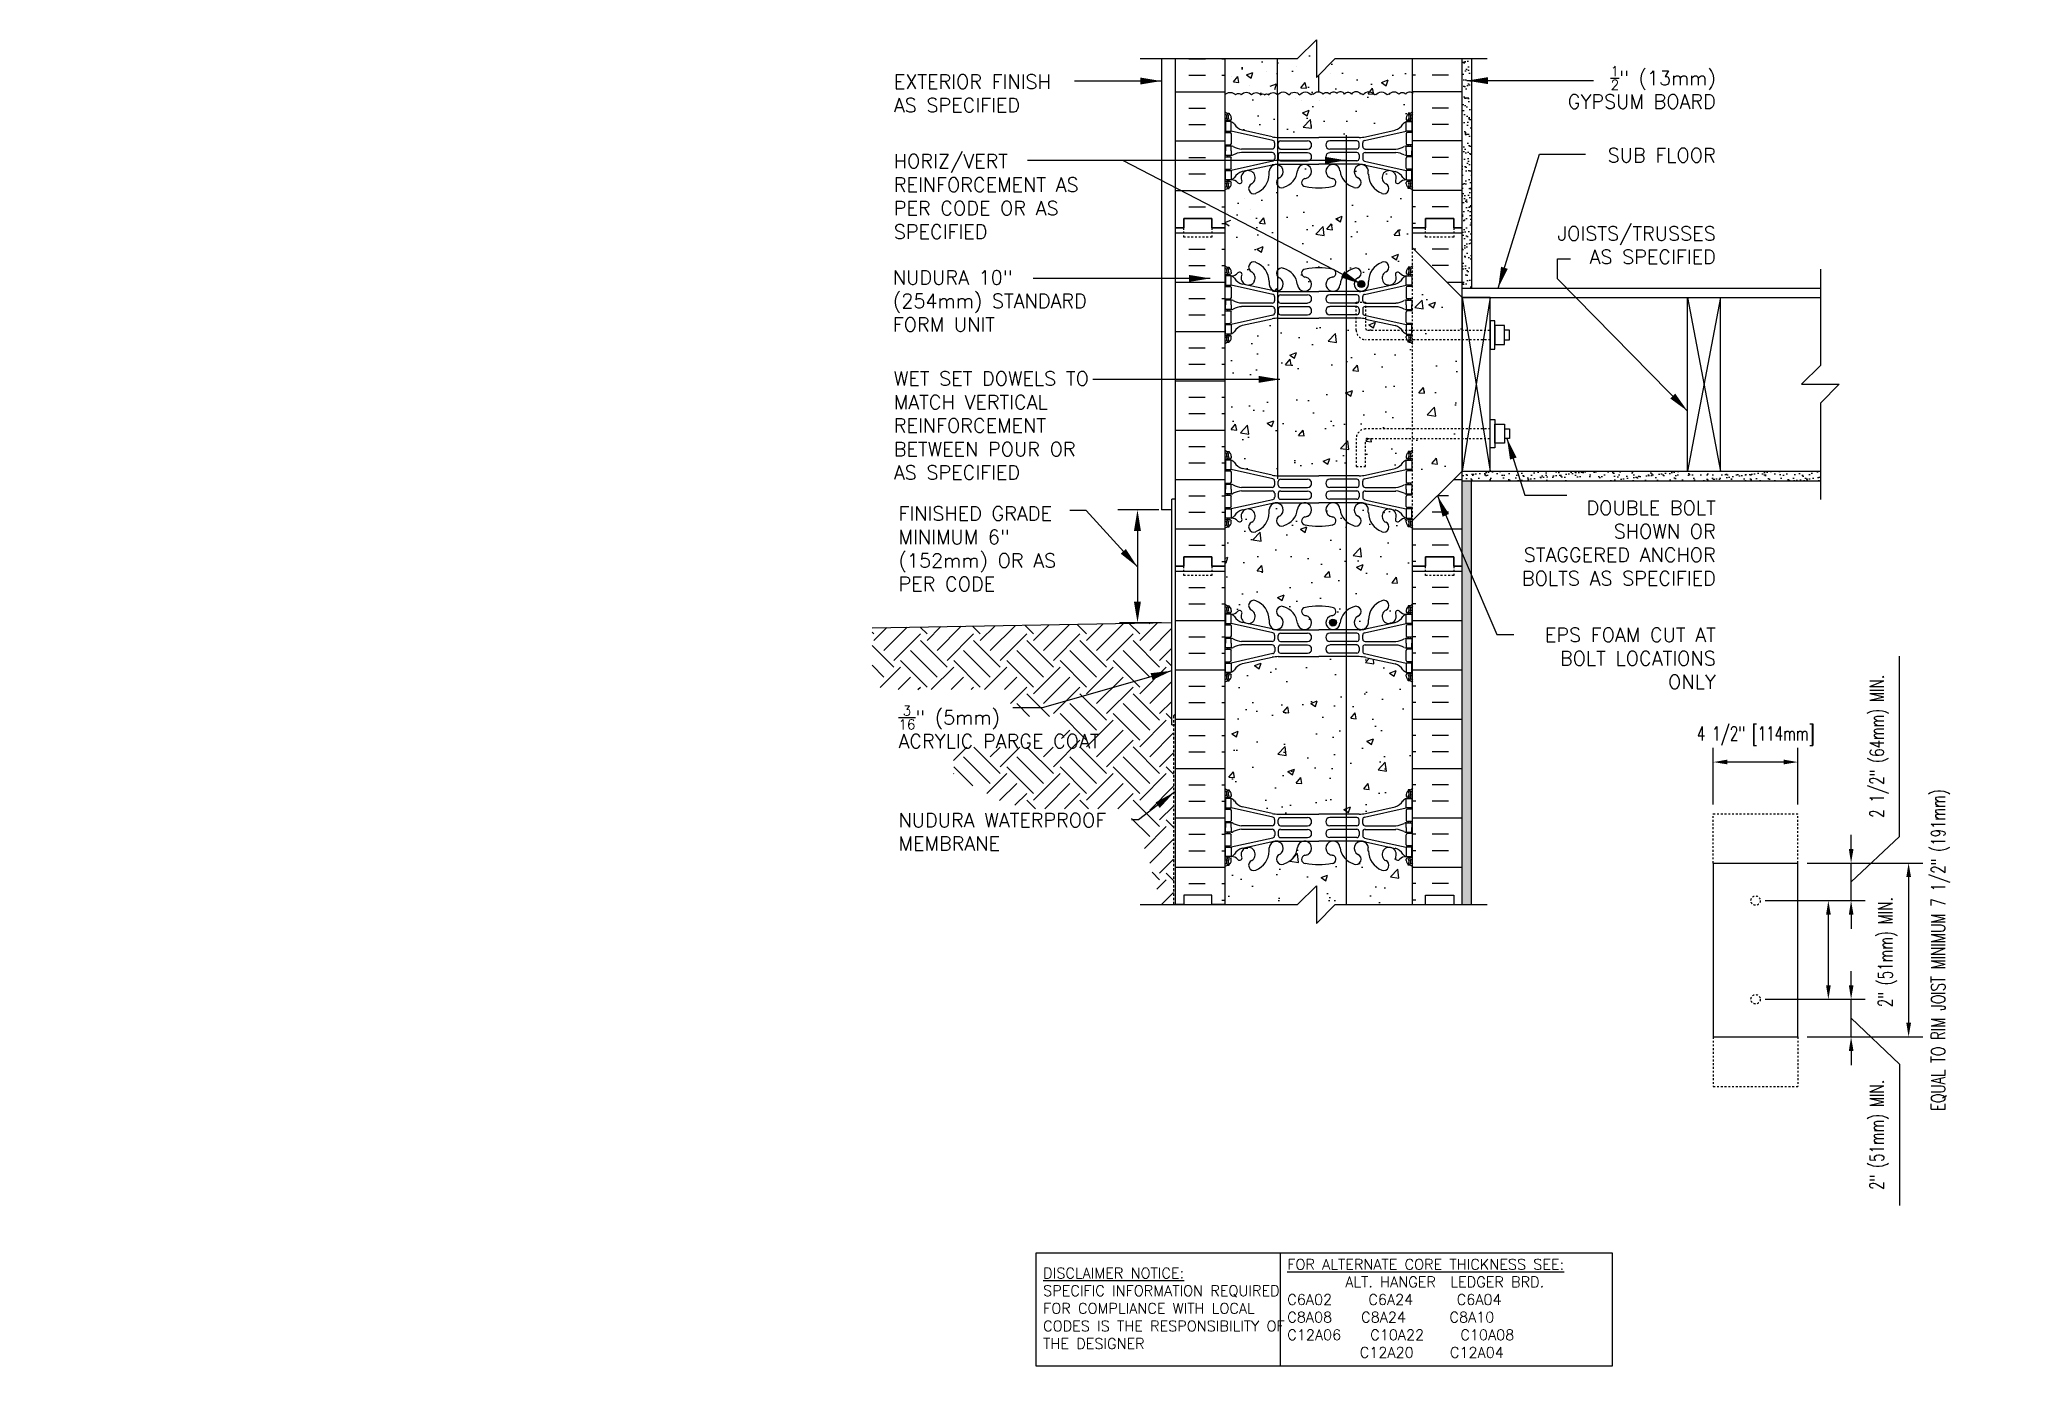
# Model space of a CAD drawing. Header units: inches. Extents: x 109 to 215, y 87 to 157.
import ezdxf

# ---------------------------------------------------------------- set-up
doc = ezdxf.new("R2010")
doc.units = ezdxf.units.IN
doc.header["$LTSCALE"] = 0.5
doc.header["$MEASUREMENT"] = 0
doc.header["$PDMODE"] = 3
doc.header["$PDSIZE"] = 0.0625
doc.linetypes.add('DASHED2', pattern=[0.375, 0.25, -0.125])
doc.linetypes.add('HIDDEN2', pattern=[0.1875, 0.125, -0.0625])
for name, color, linetype in [('HATCH', 12, 'Continuous'), ('LINE15', 9, 'Continuous'), ('LINE18', 9, 'Continuous'), ('line25', 2, 'Continuous'), ('LINE3', 3, 'Continuous'), ('LINE50', 5, 'Continuous'), ('LINE9', 9, 'Continuous'), ('TEXT', 4, 'Continuous'), ('Web_Edge', 9, 'Continuous')]:
    doc.layers.add(name, color=color, linetype=linetype)
doc.styles.add('DIM', font='romans.shx', dxfattribs={"width": 0.7})
doc.styles.add('ROMANS', font='romans.shx', dxfattribs={"height": 0.75})
doc.styles.get("Standard").update_dxf_attribs({"font": 'romans.shx', "height": 0.75})
doc.dimstyles.new('ext_12', dxfattribs={"dimscale": 12, "dimtxt": 0.09375, "dimasz": 0.09375, "dimexe": 0.09375, "dimexo": 0.0625, "dimgap": 0.0625, "dimtad": 1, "dimdec": 1, "dimzin": 3, "dimdsep": 46, "dimlunit": 4, "dimtxsty": 'DIM', "dimcen": 0.09, "dimdle": 0.09375, "dimclrt": 4, "dimadec": 0, "dimazin": 0, "dimtfac": 1, "dimtdec": 1, "dimtmove": 2, "dimatfit": 3, "dimfxl": 1, "dimfrac": 2, "dimtolj": 1, "dimtzin": 0, "dimarcsym": 0})
doc.dimstyles.new('ext_8', dxfattribs={"dimscale": 8, "dimtxt": 0.09375, "dimasz": 0.09375, "dimexe": 0.09375, "dimexo": 0.0625, "dimgap": 0.0625, "dimtad": 1, "dimdec": 1, "dimzin": 3, "dimdsep": 46, "dimlunit": 4, "dimtxsty": 'DIM', "dimcen": 0.09, "dimdle": 0.09375, "dimclrt": 4, "dimadec": 0, "dimazin": 0, "dimtfac": 1, "dimtdec": 1, "dimtmove": 2, "dimatfit": 3, "dimfxl": 1, "dimfrac": 2, "dimtolj": 1, "dimtzin": 0, "dimarcsym": 0})
pattern_1 = [(37.5, (73.5921, 14.04015), (-0.0157483, 0.48170594), [0, -0.38, 0, -0.425, 0, -0.40625]), (7.5, (73.5921, 14.04015), (0.4424442, 0.7055365), [0, -0.205, 0, -0.3425, 0, -0.13125]), (327.5, (73.2846, 14.04015), (0.7785355, 0.0014148), [0, -0.125, 0, -0.45, 0, -0.5875]), (317.5, (73.2846, 14.04015), (0.7515317, 0.219419), [0, -0.0625, 0, -0.295, 0, -0.3375])]

msp = doc.modelspace()

# ---------------------------------------------------------------- texts
at = {"layer": 'TEXT', "char_height": 0.75, "style": 'ROMANS'}
for s, insert, width, attachment_point in [('\\A1;{\\H0.7x;\\S1/2;}" (13mm) GYPSUM BOARD', (198.18, 154.83), 10.1313, 6), ('EXTERIOR FINISH\\PAS SPECIFIED', (154.44, 154.51), 11.7486, 4), ('HORIZ/VERT REINFORCEMENT AS PER CODE OR AS SPECIFIED', (154.44, 149.03), 11.7486, 4), ('\\A1;{\\H1x;SUB FLOOR}', (198.18, 151.22), 11.4349, 6), ('JOISTS/TRUSSES \\PAS SPECIFIED', (198.18, 146.44), 12.6891, 6), ('NUDURA 10" (254mm) STANDARD FORM UNIT', (154.39, 143.47), 11.7486, 4), ('WET SET DOWELS TO MATCH VERTICAL REINFORCEMENT BETWEEN POUR OR AS SPECIFIED', (154.44, 136.84), 11.7486, 4), ('FINISHED GRADE MINIMUM 6" (152mm) OR AS PER CODE', (154.69, 130.29), 10.7518, 4), ('DOUBLE BOLT SHOWN OR STAGGERED ANCHOR BOLTS AS SPECIFIED', (198.18, 130.59), 11.4349, 6), ('EPS FOAM CUT AT BOLT LOCATIONS ONLY ', (198.18, 124.46), 11.4349, 6), ('\\A1;{\\H0.7x;\\S3/16;}" (5mm) \\PACRYLIC PARGE COAT', (154.69, 120.81), 11.7486, 4), ('\\A1;NUDURA WATERPROOF MEMBRANE', (154.69, 115.23), 12.7831, 4)]:
    msp.add_mtext(s, dxfattribs=dict(at, insert=insert, width=width, attachment_point=attachment_point))
at = {"layer": 'TEXT', "char_height": 0.5625, "attachment_point": 4}
for s, insert, width in [('{\\LFOR ALTERNATE CORE THICKNESS SEE:\\P}        ALT. HANGER  LEDGER BRD.\\PC6A02     C6A24      C6A04     \\PC8A08    C8A24      C8A10\\PC12A06    C10A22     C10A08\\P          C12A20     C12A04', (175.38, 89.88), 23.333), ('{\\LDISCLAIMER NOTICE:}\\PSPECIFIC INFORMATION REQUIRED FOR COMPLIANCE WITH LOCAL CODES IS THE RESPONSIBILITY OF THE DESIGNER', (162.39, 89.88), 14.0024)]:
    msp.add_mtext(s, dxfattribs=dict(at, insert=insert, width=width))

# ---------------------------------------------------------------- blocks, each defined once
blk = doc.blocks.new('*D2')
at = {"layer": 'Defpoints', "color": 0, "transparency": 16777216}
for p in [(198.05, 118.94), (198.05, 116.19), (202.55, 116.19)]:
    blk.add_point(p, dxfattribs=at)
at = {"layer": 'TEXT', "color": 0, "lineweight": -2, "transparency": 16777216}
for p, q in [((198.05, 116.69), (198.05, 119.69)), ((201.8, 118.94), (198.8, 118.94)), ((202.55, 116.69), (202.55, 119.69))]:
    blk.add_line(p, q, dxfattribs=at)
at = {"layer": 'TEXT', "color": 0, "transparency": 16777216}
for points in [[(198.8, 119.07), (198.8, 118.82), (198.05, 118.94)], [(201.8, 119.07), (201.8, 118.82), (202.55, 118.94)]]:
    blk.add_solid(points, dxfattribs=at)
at = {"layer": 'TEXT', "color": 4, "transparency": 16777216, "insert": (200.3, 120.33), "char_height": 0.75, "attachment_point": 5, "style": 'DIM'}
blk.add_mtext('\\A1;4 1/2" [114mm]', dxfattribs=at)
blk = doc.blocks.new('*D3')
at = {"layer": 'Defpoints', "color": 0, "transparency": 16777216}
for p in [(202.55, 113.57), (202.55, 104.32), (208.44, 104.32)]:
    blk.add_point(p, dxfattribs=at)
at = {"layer": 'TEXT', "color": 0, "lineweight": -2, "transparency": 16777216}
for p, q in [((203.05, 113.57), (209.19, 113.57)), ((208.44, 112.82), (208.44, 105.07)), ((203.05, 104.32), (209.19, 104.32))]:
    blk.add_line(p, q, dxfattribs=at)
at = {"layer": 'TEXT', "color": 0, "transparency": 16777216}
for points in [[(208.32, 112.82), (208.57, 112.82), (208.44, 113.57)], [(208.32, 105.07), (208.57, 105.07), (208.44, 104.32)]]:
    blk.add_solid(points, dxfattribs=at)
at = {"layer": 'TEXT', "color": 4, "transparency": 16777216, "insert": (210.14, 108.94), "char_height": 0.75, "attachment_point": 5, "rotation": 90, "style": 'DIM'}
blk.add_mtext('\\A1;EQUAL TO RIM JOIST MINIMUM 7 1/2" (191mm) ', dxfattribs=at)
blk = doc.blocks.new('*D4')
at = {"layer": 'Defpoints', "color": 0, "transparency": 16777216}
for p in [(200.3, 106.32), (205.38, 106.32), (202.55, 104.32)]:
    blk.add_point(p, dxfattribs=at)
at = {"layer": 'TEXT', "color": 0, "lineweight": -2, "transparency": 16777216}
for p, q in [((205.38, 107.07), (205.38, 107.82)), ((200.8, 106.32), (206.13, 106.32)), ((205.38, 104.32), (205.38, 106.32)), ((205.38, 104.32), (205.38, 106.32)), ((205.38, 105.32), (207.95, 102.87)), ((203.05, 104.32), (206.13, 104.32)), ((205.38, 103.57), (205.38, 102.82)), ((207.95, 102.87), (207.95, 95.35))]:
    blk.add_line(p, q, dxfattribs=at)
at = {"layer": 'TEXT', "color": 0, "transparency": 16777216}
for points in [[(205.26, 107.07), (205.51, 107.07), (205.38, 106.32)], [(205.26, 103.57), (205.51, 103.57), (205.38, 104.32)]]:
    blk.add_solid(points, dxfattribs=at)
at = {"layer": 'TEXT', "color": 4, "transparency": 16777216, "insert": (206.88, 99.11), "char_height": 0.75, "attachment_point": 5, "rotation": 90, "style": 'DIM'}
blk.add_mtext('\\A1;2" (51mm) MIN.', dxfattribs=at)
blk = doc.blocks.new('*D5')
at = {"layer": 'Defpoints', "color": 0, "transparency": 16777216}
for p in [(200.3, 111.57), (204.17, 111.57), (200.3, 106.32)]:
    blk.add_point(p, dxfattribs=at)
at = {"layer": 'TEXT', "color": 0, "lineweight": -2, "transparency": 16777216}
for p, q in [((200.8, 111.57), (204.92, 111.57)), ((204.17, 107.07), (204.17, 110.82)), ((200.8, 106.32), (204.92, 106.32))]:
    blk.add_line(p, q, dxfattribs=at)
at = {"layer": 'TEXT', "color": 0, "transparency": 16777216}
for points in [[(204.05, 110.82), (204.3, 110.82), (204.17, 111.57)], [(204.05, 107.07), (204.3, 107.07), (204.17, 106.32)]]:
    blk.add_solid(points, dxfattribs=at)
at = {"layer": 'TEXT', "color": 4, "transparency": 16777216, "insert": (207.33, 108.83), "char_height": 0.75, "attachment_point": 5, "rotation": 90, "style": 'DIM'}
blk.add_mtext('\\A1;2" (51mm) MIN.', dxfattribs=at)
blk = doc.blocks.new('*D6')
at = {"layer": 'Defpoints', "color": 0, "transparency": 16777216}
for p in [(202.55, 113.57), (205.38, 113.57), (200.3, 111.57)]:
    blk.add_point(p, dxfattribs=at)
at = {"layer": 'TEXT', "color": 0, "lineweight": -2, "transparency": 16777216}
for p, q in [((207.95, 114.98), (207.95, 124.58)), ((205.38, 114.32), (205.38, 115.07)), ((205.38, 112.57), (207.95, 114.98)), ((203.05, 113.57), (206.13, 113.57)), ((205.38, 111.57), (205.38, 113.57)), ((205.38, 111.57), (205.38, 113.57)), ((200.8, 111.57), (206.13, 111.57)), ((205.38, 110.82), (205.38, 110.07))]:
    blk.add_line(p, q, dxfattribs=at)
at = {"layer": 'TEXT', "color": 0, "transparency": 16777216}
for points in [[(205.26, 114.32), (205.51, 114.32), (205.38, 113.57)], [(205.26, 110.82), (205.51, 110.82), (205.38, 111.57)]]:
    blk.add_solid(points, dxfattribs=at)
at = {"layer": 'TEXT', "color": 4, "transparency": 16777216, "insert": (206.88, 119.78), "char_height": 0.75, "attachment_point": 5, "rotation": 90, "style": 'DIM'}
blk.add_mtext('\\A1;2 1/2" (64mm) MIN.', dxfattribs=at)

# ---------------------------------------------------------------- dimensions: what is measured, and where the dimension line sits
at = {"layer": 'TEXT'}
for base, p1, p2, text, override, picture, middle in [((205.38, 113.57), (200.3, 111.57), (202.55, 113.57), '2 1/2" (64mm) MIN.', {"dimtmove": 1}, '*D6', (207.95, 115.48)), ((204.17, 111.57), (200.3, 106.32), (200.3, 111.57), '2" (51mm) MIN.', {"dimtmove": 2}, '*D5', (207.33, 108.83)), ((205.38, 106.32), (202.55, 104.32), (200.3, 106.32), '2" (51mm) MIN.', {"dimtmove": 1}, '*D4', (207.95, 102.37))]:
    dim = msp.add_linear_dim(base=base, p1=p1, p2=p2, angle=90, text=text, dimstyle='ext_8', override=override, dxfattribs=at)
    dim.commit()
    dim.dimension.update_dxf_attribs({"geometry": picture, "text_midpoint": middle, "dimtype": 160})
dim = msp.add_linear_dim(base=(198.05, 118.94), p1=(202.55, 116.19), p2=(198.05, 116.19), dimstyle='ext_8', dxfattribs=at)
dim.commit()
dim.dimension.update_dxf_attribs({"geometry": '*D2', "text_midpoint": (200.3, 120.33), "dimtype": 160})
dim = msp.add_linear_dim(base=(208.44, 104.32), p1=(202.55, 113.57), p2=(202.55, 104.32), angle=90, text='EQUAL TO RIM JOIST MINIMUM 7 1/2" (191mm) ', dimstyle='ext_8', dxfattribs=at)
dim.commit()
dim.dimension.update_dxf_attribs({"geometry": '*D3', "text_midpoint": (210.14, 108.94), "dimtype": 160})

# ---------------------------------------------------------------- hatches: boundary and pattern name
at = {"layer": 'HATCH'}
h = msp.add_hatch(dxfattribs=at)
h.set_pattern_fill('AR-CONC', color=256, scale=0.5, style=0)
h.paths.add_polyline_path([(182.05, 156.36), (177.93, 156.36), (176.93, 155.36), (176.93, 157.36), (175.93, 156.36), (174.86, 156.36), (174.86, 154.43, -0.520567), (175.47, 154.43, -0.520567), (176.04, 154.43, -0.520567), (176.65, 154.43, -0.520567), (176.77, 154.47, -0.520567), (177.28, 154.47, -0.520567), (177.64, 154.47, -0.520567), (178.03, 154.52, -0.520567), (178.43, 154.47, -0.520567), (178.79, 154.47, -0.520567), (179.3, 154.47, -0.520567), (179.41, 154.43, -0.520567), (180.02, 154.43, -0.039409), (180.05, 154.47, -0.039409), (180.09, 154.43, -0.520567), (180.7, 154.43, -0.520567), (180.81, 154.47, -0.520567), (181.32, 154.47, -0.520567), (181.68, 154.47, -0.481314), (182.05, 154.55)])
h = msp.add_hatch(dxfattribs=at)
h.set_pattern_fill('AR-CONC', color=256, scale=0.5, style=0)
h.paths.add_polyline_path([(174.86, 156.36), (172.05, 156.36), (172.05, 154.43, -0.464822), (172.63, 154.43, -0.520567), (172.93, 154.43, -0.520567), (173.48, 154.43, -0.520567), (173.96, 154.43, -0.520567), (174.17, 154.43, -0.520567), (174.39, 154.43, -0.520567), (174.86, 154.43)])
h = msp.add_hatch(dxfattribs=at)
h.set_pattern_fill('AR-SAND', color=256, scale=0.25, style=0)
h.set_pattern_definition(pattern_1)
h.paths.add_polyline_path([(185.18, 156.36), (184.68, 156.36), (184.68, 147.36), (184.68, 144.16), (185.18, 144.16)])
h = msp.add_hatch(dxfattribs=at)
h.set_pattern_fill('AR-CONC', color=256, scale=0.5)
h.paths.add_polyline_path([(174.86, 154.43, 0.520567), (174.39, 154.43, 0.520567), (174.17, 154.43, 0.520567), (173.96, 154.43, 0.520567), (173.48, 154.43, 0.520567), (172.93, 154.43, 0.520567), (172.63, 154.43, 0.464822), (172.05, 154.43), (172.05, 153.55, 0.088416), (172.2, 153.46), (172.29, 153.46), (172.29, 153.41, -0.249069), (172.4, 153.21), (172.4, 153.14, -0.414214), (172.34, 153.08), (172.29, 153.08), (172.29, 153.01), (172.39, 153.01, -0.155529), (172.57, 152.87, 0.180914), (172.99, 152.56), (174.57, 152.21, 0.049521), (174.86, 152.17)])
h.paths.add_polyline_path([(182.05, 153.55), (182.05, 154.55, 0.481314), (181.68, 154.47, 0.520567), (181.32, 154.47, 0.520567), (180.81, 154.47, 0.520567), (180.7, 154.43, 0.520567), (180.09, 154.43, 0.039409), (180.05, 154.47, 0.039409), (180.02, 154.43, 0.520567), (179.41, 154.43, 0.520567), (179.3, 154.47, 0.520567), (178.79, 154.47, 0.520567), (178.43, 154.47, 0.520567), (178.03, 154.52, 0.520567), (177.64, 154.47, 0.520567), (177.28, 154.47, 0.520567), (176.77, 154.47, 0.520567), (176.65, 154.43, 0.520567), (176.04, 154.43, 0.520567), (175.47, 154.43, 0.520567), (174.86, 154.43), (174.86, 152.17, 0.005438), (174.9, 152.17), (177.05, 152.17), (179.21, 152.17, 0.054974), (179.54, 152.21), (181.12, 152.56, 0.180914), (181.54, 152.87, -0.155529), (181.71, 153.01), (181.82, 153.01), (181.82, 153.08), (181.77, 153.08, -0.414214), (181.71, 153.14), (181.71, 153.21, -0.249069), (181.82, 153.41), (181.82, 153.46), (181.91, 153.46, 0.08841)])
h.paths.add_polyline_path([(174.86, 149.6, -0.346523), (174.86, 149.94), (174.86, 150.72, 0.453086), (174.41, 150.38), (174.41, 150.21, -0.311223), (173.7, 149.2, -1), (173.49, 149.71, 2.155404), (172.95, 149.9), (172.96, 149.88, -0.834375), (172.75, 149.76, 0.23174), (172.39, 149.91), (172.29, 149.91), (172.29, 149.84), (172.34, 149.84, -0.414214), (172.4, 149.77), (172.4, 149.71, -0.249069), (172.29, 149.5), (172.29, 149.46), (172.2, 149.46, 0.088416), (172.05, 149.36), (172.05, 147.36), (172.05, 145.36, 0.088416), (172.2, 145.26), (172.29, 145.26), (172.29, 145.22, -0.249069), (172.4, 145.01), (172.4, 144.95, -0.414214), (172.34, 144.88), (172.29, 144.88), (172.29, 144.81), (172.39, 144.81, 0.231736), (172.75, 144.97, -0.8344), (172.96, 144.84), (172.95, 144.82, 2.155404), (173.49, 145.01, -1), (173.7, 145.52, -0.311223), (174.41, 144.51), (174.41, 144.34, 0.453086), (174.86, 144), (174.86, 144.78, -0.346523), (174.86, 145.12)])
h.paths.add_polyline_path([(178.52, 149.74, -0.183409), (178.18, 150.39, 1.661382), (177.62, 150.03, 0.055617), (177.8, 149.99, -0.843243), (177.77, 149.56, -0.047544), (177.05, 149.49, -0.047544), (176.34, 149.56, -0.843243), (176.31, 149.99, 0.055617), (176.48, 150.03, 1.661382), (175.92, 150.39, -0.30095), (175.19, 149.51, -0.336806), (174.86, 149.6), (174.86, 145.12, -0.336806), (175.19, 145.21, -0.30095), (175.92, 144.33, 1.661382), (176.48, 144.69, 0.055617), (176.31, 144.73, -0.843243), (176.34, 145.17, -0.047544), (177.05, 145.23, -0.047544), (177.77, 145.17, -0.843243), (177.8, 144.73, 0.055617), (177.62, 144.69, 1.661382), (178.18, 144.33, -0.183409), (178.52, 144.99)])
h.paths.add_polyline_path([(182.05, 149.36, 0.08841), (181.91, 149.46), (181.82, 149.46), (181.82, 149.5, -0.249069), (181.71, 149.71), (181.71, 149.77, -0.414214), (181.77, 149.84), (181.82, 149.84), (181.82, 149.91), (181.71, 149.91, 0.231736), (181.35, 149.76, -0.8344), (181.14, 149.88), (181.15, 149.9, 2.155404), (180.62, 149.71, -1), (180.4, 149.2, -0.311223), (179.69, 150.21), (179.69, 150.38, 1.661382), (179.13, 150.03, -1), (178.92, 149.51, -0.111393), (178.52, 149.74), (178.52, 144.99, -0.111393), (178.92, 145.21, -1), (179.13, 144.7, 1.661382), (179.69, 144.34), (179.69, 144.51, -0.311223), (180.4, 145.52, -1), (180.62, 145.01, 2.155404), (181.15, 144.82), (181.14, 144.84, -0.834375), (181.35, 144.97, 0.23174), (181.71, 144.81), (181.82, 144.81), (181.82, 144.88), (181.77, 144.88, -0.414214), (181.71, 144.95), (181.71, 145.01, -0.249069), (181.82, 145.22), (181.82, 145.26), (181.91, 145.26, 0.08841), (182.05, 145.36), (182.05, 146.29), (182.05, 147.36)])
h.paths.add_polyline_path([(179.51, 144.37, -1), (179.13, 144.37, -1)], flags=16)
h.paths.add_polyline_path([(174.86, 142.55, 0.049521), (174.57, 142.51), (172.99, 142.16, 0.17445), (172.58, 141.86, -0.168672), (172.39, 141.71), (172.29, 141.71), (172.29, 141.64), (172.34, 141.64, -0.414214), (172.4, 141.58), (172.4, 141.51, -0.249069), (172.29, 141.31), (172.29, 141.27), (172.2, 141.27, 0.088416), (172.05, 141.17), (172.05, 135.55, 0.088416), (172.2, 135.46), (172.29, 135.46), (172.29, 135.41, -0.249069), (172.4, 135.21), (172.4, 135.14, -0.414214), (172.34, 135.08), (172.29, 135.08), (172.29, 135.01), (172.39, 135.01, -0.168672), (172.58, 134.86, 0.17445), (172.99, 134.56), (174.57, 134.21, 0.049521), (174.86, 134.17)])
h.paths.add_polyline_path([(178.52, 142.55), (177.05, 142.55), (174.9, 142.55, 0.005438), (174.86, 142.55), (174.86, 134.17, 0.005438), (174.9, 134.17), (177.05, 134.17), (178.52, 134.17)])
h.paths.add_polyline_path([(182.05, 141.17, 0.08841), (181.91, 141.27), (181.82, 141.27), (181.82, 141.31, -0.137883), (181.73, 141.41), (179.55, 141.41, -0.414214), (179.05, 141.91), (179.05, 142.55), (178.52, 142.55), (178.52, 134.17), (179.21, 134.17, 0.054974), (179.54, 134.21), (181.12, 134.56, 0.17445), (181.53, 134.86, -0.168672), (181.71, 135.01), (181.82, 135.01), (181.82, 135.08), (181.77, 135.08, -0.414214), (181.71, 135.14), (181.71, 135.21, -0.249069), (181.82, 135.41), (181.82, 135.46), (181.91, 135.46, 0.08841), (182.05, 135.55), (182.05, 136.16), (179.65, 136.16, 0.414214), (179.55, 136.06), (179.55, 134.66), (179.05, 134.66), (179.05, 136.16, -0.414214), (179.55, 136.66), (182.05, 136.66)])
h.paths.add_polyline_path([(179.55, 142.51), (179.55, 142.01, 0.414214), (179.65, 141.91), (181.49, 141.91, 0.154445), (181.12, 142.16)], flags=17)
h.paths.add_polyline_path([(178.52, 131.74, -0.183409), (178.18, 132.39, 1.661382), (177.62, 132.03, 0.055617), (177.8, 131.99, -0.843243), (177.77, 131.56, -0.047544), (177.05, 131.49, -0.047544), (176.34, 131.56, -0.843243), (176.31, 131.99, 0.055617), (176.48, 132.03, 1.661382), (175.92, 132.39, -0.30095), (175.19, 131.51, -1), (174.97, 132.03, 1.661382), (174.41, 132.38), (174.41, 132.23, -0.316114), (173.7, 131.2, -1), (173.49, 131.71, 2.155404), (172.95, 131.9), (172.96, 131.88, -0.834375), (172.75, 131.76, 0.23174), (172.39, 131.91), (172.29, 131.91), (172.29, 131.84), (172.34, 131.84, -0.414214), (172.4, 131.77), (172.4, 131.71, -0.249069), (172.29, 131.5), (172.29, 131.46), (172.2, 131.46, 0.088416), (172.05, 131.36), (172.05, 129.36), (172.05, 127.36, 0.088416), (172.2, 127.26), (172.29, 127.26), (172.29, 127.22, -0.249069), (172.4, 127.01), (172.4, 126.95, -0.414214), (172.34, 126.88), (172.29, 126.88), (172.29, 126.81), (172.39, 126.81, 0.231736), (172.75, 126.97, -0.8344), (172.96, 126.84), (172.95, 126.82, 2.155404), (173.49, 127.01, -1), (173.7, 127.52, -0.311223), (174.41, 126.51), (174.41, 126.34, 1.661382), (174.97, 126.7, -1), (175.19, 127.21, -0.30095), (175.92, 126.33, 1.661382), (176.48, 126.69, 0.055617), (176.31, 126.73, -0.843243), (176.34, 127.17, -0.047544), (177.05, 127.23, -0.047544), (177.77, 127.17, -0.843243), (177.8, 126.73, 0.055617), (177.62, 126.69, 1.661382), (178.18, 126.33, -0.183409), (178.52, 126.99)])
h.paths.add_polyline_path([(178, 126.36, -1), (177.62, 126.36, -1)], flags=16)
h.paths.add_polyline_path([(182.05, 129.36), (182.05, 131.36, 0.08841), (181.91, 131.46), (181.82, 131.46), (181.82, 131.5, -0.249069), (181.71, 131.71), (181.71, 131.77, -0.414214), (181.77, 131.84), (181.82, 131.84), (181.82, 131.91), (181.71, 131.91, 0.231736), (181.35, 131.76, -0.8344), (181.14, 131.88), (181.15, 131.9, 2.155404), (180.62, 131.71, -1), (180.4, 131.2, -0.311223), (179.69, 132.21), (179.69, 132.38, 1.661382), (179.13, 132.03, -1), (178.92, 131.51, -0.111393), (178.52, 131.74), (178.52, 126.99, -0.111393), (178.92, 127.21, -1), (179.13, 126.7, 1.661382), (179.69, 126.34), (179.69, 126.49, -0.316114), (180.4, 127.52, -1), (180.62, 127.01, 2.155404), (181.15, 126.82), (181.14, 126.84, -0.834375), (181.35, 126.97, 0.23174), (181.71, 126.81), (181.82, 126.81), (181.82, 126.88), (181.77, 126.88, -0.414214), (181.71, 126.95), (181.71, 127.01, -0.249069), (181.82, 127.22), (181.82, 127.26), (181.91, 127.26, 0.08841), (182.05, 127.36)])
h.paths.add_polyline_path([(178.52, 124.55), (177.05, 124.55), (174.9, 124.55, 0.054974), (174.57, 124.51), (172.99, 124.16, 0.17445), (172.58, 123.86, -0.168672), (172.39, 123.71), (172.29, 123.71), (172.29, 123.64), (172.34, 123.64, -0.414214), (172.4, 123.58), (172.4, 123.51, -0.249069), (172.29, 123.31), (172.29, 123.27), (172.2, 123.27, 0.088416), (172.05, 123.17), (172.05, 117.55, 0.088416), (172.2, 117.46), (172.29, 117.46), (172.29, 117.41, -0.249069), (172.4, 117.21), (172.4, 117.14, -0.414214), (172.34, 117.08), (172.29, 117.08), (172.29, 117.01), (172.39, 117.01, -0.168672), (172.58, 116.86, 0.17445), (172.99, 116.56), (174.57, 116.21, 0.054974), (174.9, 116.17), (177.05, 116.17), (178.52, 116.17)])
h.paths.add_polyline_path([(182.05, 123.17, 0.08841), (181.91, 123.27), (181.82, 123.27), (181.82, 123.31, -0.249069), (181.71, 123.51), (181.71, 123.58, -0.414214), (181.77, 123.64), (181.82, 123.64), (181.82, 123.71), (181.71, 123.71, -0.168672), (181.53, 123.86, 0.17445), (181.12, 124.16), (179.54, 124.51, 0.054974), (179.21, 124.55), (178.52, 124.55), (178.52, 116.17), (179.21, 116.17, 0.054974), (179.54, 116.21), (181.12, 116.56, 0.17445), (181.53, 116.86, -0.168672), (181.71, 117.01), (181.82, 117.01), (181.82, 117.08), (181.77, 117.08, -0.414214), (181.71, 117.14), (181.71, 117.21, -0.249069), (181.82, 117.41), (181.82, 117.46), (181.91, 117.46, 0.08841), (182.05, 117.55)])
h.paths.add_polyline_path([(178.52, 113.74, -0.183409), (178.18, 114.39, 1.661382), (177.62, 114.03, 0.055617), (177.8, 113.99, -0.843243), (177.77, 113.56, -0.047544), (177.05, 113.49, -0.047544), (176.34, 113.56, -0.843243), (176.31, 113.99, 0.055617), (176.48, 114.03, 1.661382), (175.92, 114.39, -0.30095), (175.19, 113.51, -1), (174.97, 114.03, 1.661382), (174.41, 114.38), (174.41, 114.23, -0.316114), (173.7, 113.2, -1), (173.49, 113.71, 2.155404), (172.95, 113.9), (172.96, 113.88, -0.834375), (172.75, 113.76, 0.23174), (172.39, 113.91), (172.29, 113.91), (172.29, 113.84), (172.34, 113.84, -0.414214), (172.4, 113.77), (172.4, 113.71, -0.249069), (172.29, 113.5), (172.29, 113.46), (172.2, 113.46, 0.088416), (172.05, 113.36), (172.05, 111.36), (175.93, 111.36), (176.93, 112.36), (176.93, 110.36), (177.93, 111.36), (178.52, 111.36)])
h.paths.add_polyline_path([(182.05, 113.36, 0.08841), (181.91, 113.46), (181.82, 113.46), (181.82, 113.5, -0.249069), (181.71, 113.71), (181.71, 113.77, -0.414214), (181.77, 113.84), (181.82, 113.84), (181.82, 113.91), (181.71, 113.91, 0.231736), (181.35, 113.76, -0.8344), (181.14, 113.88), (181.15, 113.9, 2.155404), (180.62, 113.71, -1), (180.4, 113.2, -0.311223), (179.69, 114.21), (179.69, 114.38, 1.661382), (179.13, 114.03, -1), (178.92, 113.51, -0.111393), (178.52, 113.74), (178.52, 111.36), (182.05, 111.36)])
h = msp.add_hatch(dxfattribs=at)
h.set_pattern_fill('INSUL', color=256, scale=7, style=0)
h.set_pattern_definition([(0, (-2754.1084, -267.649), (0, 2.625), []), (0, (-2754.1084, -266.774), (0, 2.625), [0.875, -0.875]), (0, (-2754.1084, -265.899), (0, 2.625), [0.875, -0.875])])
h.paths.add_polyline_path([(169.43, 129.36), (169.87, 129.36), (169.87, 129.86), (171.37, 129.86), (171.37, 129.36), (172.05, 129.36), (172.05, 147.36), (171.37, 147.36), (171.37, 147.86), (169.87, 147.86), (169.87, 147.36), (169.43, 147.36)])
h = msp.add_hatch(dxfattribs=at)
h.set_pattern_fill('INSUL', color=256, scale=7, style=0)
h.set_pattern_definition([(180, (3108.2148, -267.649), (0, 2.625), []), (180, (3108.2148, -266.774), (0, 2.625), [0.875, -0.875]), (180, (3108.2148, -265.899), (0, 2.625), [0.875, -0.875])])
h.paths.add_polyline_path([(184.68, 134.41), (182.05, 131.79), (182.05, 129.36), (182.74, 129.36), (182.74, 129.86), (184.24, 129.86), (184.24, 129.36), (184.68, 129.36)])
h.paths.add_polyline_path([(182.05, 146.29), (184.68, 143.66), (184.68, 147.36), (184.24, 147.36), (184.24, 147.86), (182.74, 147.86), (182.74, 147.36), (182.05, 147.36)])
h = msp.add_hatch(dxfattribs=at)
h.set_pattern_fill('AR-CONC', color=256, scale=0.5, style=0)
h.set_pattern_definition([(50, (48.629, -16.2288), (3.5863, -0.31376), [0.375, -4.125]), (355, (48.629, -16.2288), (-0.693757, 3.76096), [0.3, -3.3]), (100.4514, (48.928, -16.255), (2.892547, 3.4472), [0.3187, -3.50571]), (46.1842, (48.629, -15.229), (5.336205, -0.827595), [0.5625, -6.1875]), (96.6356, (49.074, -15.298), (4.67331, 4.87059), [0.47805, -5.25856]), (351.1842, (48.629, -15.229), (4.67331, 4.8706), [0.45, -4.95]), (21, (49.129, -15.4788), (2.984535, -2.013094), [0.375, -4.125]), (326, (49.129, -15.4788), (1.216577, 3.62575), [0.3, -3.3]), (71.4514, (49.378, -15.6466), (4.201113, 1.61265), [0.3187, -3.50571]), (37.5, (48.6291, -16.2288), (0.060799, 1.664469), [0, -3.26, 0, -3.35, 0, -3.3125]), (7.5, (48.6291, -16.2288), (1.315348, 1.972059), [0, -1.91, 0, -3.185, 0, -1.2625]), (327.5, (47.5141, -16.2288), (2.669112, -0.112774), [0, -1.25, 0, -3.9, 0, -5.175]), (317.5, (47.0141, -16.2288), (2.91593, 0.500525), [0, -1.625, 0, -2.59, 0, -3.675])])
h.paths.add_polyline_path([(184.68, 141.1), (182.05, 141.1), (182.05, 136.97), (184.68, 136.97)])
h.paths.add_polyline_path([(184.68, 135.54), (184.68, 136.47), (182.05, 136.47), (182.05, 132.91)])
h.paths.add_polyline_path([(182.05, 145.16), (182.05, 141.6), (184.68, 141.6), (184.68, 142.54)])
h = msp.add_hatch(dxfattribs=at)
h.set_pattern_fill('AR-SAND', color=256, scale=0.25, style=0)
h.set_pattern_definition(pattern_1)
h.paths.add_polyline_path([(203.75, 133.91), (203.75, 134.41), (184.68, 134.41), (184.68, 133.91)])
h = msp.add_hatch(dxfattribs=at)
h.set_pattern_fill('AR-SAND', color=256, scale=0.25, style=0)
h.set_pattern_definition(pattern_1)
h.paths.add_polyline_path([(185.18, 133.91), (184.68, 133.91), (184.68, 129.36), (184.68, 111.36), (185.18, 111.36)])
h = msp.add_hatch(dxfattribs=at)
h.set_pattern_fill('INSUL', color=256, scale=7, style=0)
h.set_pattern_definition([(0, (-2754.1084, -285.649), (0, 2.625), []), (0, (-2754.1084, -284.774), (0, 2.625), [0.875, -0.875]), (0, (-2754.1084, -283.899), (0, 2.625), [0.875, -0.875])])
h.paths.add_polyline_path([(169.43, 111.36), (169.87, 111.36), (169.87, 111.86), (171.37, 111.86), (171.37, 111.36), (172.05, 111.36), (172.05, 129.36), (171.37, 129.36), (171.37, 129.86), (169.87, 129.86), (169.87, 129.36), (169.43, 129.36)])
h = msp.add_hatch(dxfattribs=at)
h.set_pattern_fill('INSUL', color=256, scale=7, style=0)
h.set_pattern_definition([(180, (3108.2148, -285.649), (0, 2.625), []), (180, (3108.2148, -284.774), (0, 2.625), [0.875, -0.875]), (180, (3108.2148, -283.899), (0, 2.625), [0.875, -0.875])])
h.paths.add_polyline_path([(184.68, 111.36), (184.24, 111.36), (184.24, 111.86), (182.74, 111.86), (182.74, 111.36), (182.05, 111.36), (182.05, 129.36), (182.74, 129.36), (182.74, 129.86), (184.24, 129.86), (184.24, 129.36), (184.68, 129.36)])
h = msp.add_hatch(dxfattribs=at)
h.set_pattern_fill('EARTH', color=256, scale=8, angle=45, style=0)
h.set_pattern_definition([(45, (69.592, 14.0358), (2e-16, 2.828427), [2, -2]), (45, (69.0618, 14.5661), (2e-16, 2.828427), [2, -2]), (45, (68.5314, 15.0964), (2e-16, 2.828427), [2, -2]), (135, (68.5314, 15.45), (-2.828427, 4e-16), [2, -2]), (135, (69.0618, 15.9803), (-2.828427, 4e-16), [2, -2]), (135, (69.592, 16.5107), (-2.828427, 4e-16), [2, -2])])
h.paths.add_polyline_path([(152.2, 124.17), (152.2, 124.17), (152.19, 124.18)])
h.paths.add_polyline_path([(153.29, 126.08), (153.29, 123.29), (153.3, 123.28), (153.33, 123.26), (153.36, 123.24), (153.39, 123.21), (153.41, 123.19), (153.44, 123.16), (153.47, 123.14), (153.49, 123.11), (153.52, 123.09), (153.55, 123.06), (153.57, 123.04), (153.6, 123.01), (153.63, 122.99), (153.66, 122.96), (153.68, 122.94), (153.71, 122.91), (153.73, 122.89), (153.76, 122.86), (153.79, 122.84), (153.81, 122.81), (153.82, 122.8), (160.65, 122.8), (160.65, 121.37), (163.37, 121.37), (163.37, 119.74), (157.61, 119.74), (157.61, 118.24), (160.31, 116.76), (160.35, 116.76), (160.38, 116.75), (160.42, 116.74), (160.45, 116.73), (160.49, 116.73), (160.52, 116.72), (160.56, 116.71), (160.59, 116.7), (160.63, 116.7), (160.66, 116.69), (160.7, 116.68), (160.73, 116.67), (160.77, 116.67), (160.8, 116.66), (160.84, 116.65), (160.87, 116.64), (160.91, 116.64), (160.94, 116.63), (160.98, 116.62), (161.01, 116.61), (161.05, 116.61), (161.08, 116.6), (161.11, 116.59), (161.15, 116.58), (161.18, 116.57), (161.22, 116.57), (161.25, 116.56), (161.29, 116.55), (161.32, 116.54), (161.36, 116.53), (161.39, 116.53), (161.42, 116.52), (161.46, 116.51), (161.49, 116.5), (161.53, 116.5), (161.56, 116.49), (161.59, 116.48), (161.63, 116.47), (161.66, 116.46), (161.7, 116.46), (161.7, 116.46), (167.09, 116.46), (167.09, 115.19), (167.09, 115.19), (167.56, 114.75), (167.87, 114.17), (168.68, 111.36), (169.33, 111.36), (169.33, 120.92), (169.24, 120.92), (169.24, 126.36)])
h = msp.add_hatch(dxfattribs=at)
h.set_pattern_fill('AR-CONC', color=256, scale=0.5, style=0)
h.paths.add_polyline_path([(109.66, 120.96, -0.638777), (109.78, 121.08, 0.087457), (110.12, 121), (110.23, 121), (110.23, 121.07), (110.18, 121.07, -0.353772), (110.12, 121.12), (109.63, 121.12), (109.63, 121.68), (109.44, 121.87), (109.19, 121.87), (109, 121.68), (109, 121.56, -0.024057), (109.06, 121.59, -1), (109.22, 121.18, 2.087231)])
at = {"layer": 'LINE3'}
for points in [[(179.13, 144.37, 1), (179.51, 144.37, 1)], [(177.62, 126.36, 1), (178, 126.36, 1)]]:
    msp.add_hatch(color=256, dxfattribs=at).paths.add_polyline_path(points)

# ---------------------------------------------------------------- linework, layer by layer
at = {"layer": 'HATCH'}
for p, q in [((170.14, 156.35), (171.02, 156.35)), ((171.89, 156.35), (172.05, 156.35)), ((175.89, 155.93), (175.89, 155.93)), ((182.21, 156.35), (182.05, 156.35)), ((183.96, 156.35), (183.09, 156.35)), ((170.14, 155.48), (171.02, 155.48)), ((171.89, 155.48), (172.05, 155.48)), ((172.4, 155.42), (172.4, 155.42)), ((173.39, 154.94), (173.39, 154.94)), ((174.29, 155.67), (174.29, 155.67)), ((174.46, 154.89), (174.81, 155.02)), ((174.71, 154.72), (174.81, 155.02)), ((174.76, 155.06), (174.76, 155.06)), ((176.06, 154.83), (176.06, 154.83)), ((177.67, 155.56), (177.67, 155.56)), ((182.21, 155.48), (182.05, 155.48)), ((183.96, 155.48), (183.09, 155.48)), ((169.43, 154.6), (172.05, 154.6)), ((170.14, 153.73), (171.02, 153.73)), ((174.44, 154.27), (174.44, 154.27)), ((175.83, 154.26), (175.83, 154.26)), ((176.13, 154.11), (176.13, 154.11)), ((177.11, 154.16), (177.11, 154.16)), ((177.39, 154.28), (177.39, 154.28)), ((184.68, 154.6), (182.05, 154.6)), ((183.96, 153.73), (183.09, 153.73)), ((170.14, 152.85), (171.02, 152.85)), ((183.96, 152.85), (183.09, 152.85)), ((169.43, 151.98), (172.05, 151.98)), ((184.68, 151.98), (182.05, 151.98)), ((170.14, 151.1), (171.02, 151.1)), ((183.96, 151.1), (183.09, 151.1)), ((170.14, 150.23), (171.02, 150.23)), ((183.96, 150.23), (183.09, 150.23)), ((169.43, 149.35), (172.05, 149.35)), ((170.14, 148.48), (171.02, 148.48)), ((171.89, 148.48), (172.05, 148.48)), ((173.08, 148.92), (173.08, 148.92)), ((184.68, 149.35), (182.05, 149.35)), ((182.21, 148.48), (182.05, 148.48)), ((183.96, 148.48), (183.09, 148.48)), ((171.89, 147.6), (172.05, 147.6)), ((172.05, 147.64), (172.38, 147.77)), ((172.05, 147.62), (172.28, 147.47)), ((172.19, 148.2), (172.19, 148.2)), ((173.44, 148.36), (173.44, 148.36)), ((182.21, 147.6), (182.05, 147.6)), ((184.68, 143.66), (184.68, 134.41)), ((184.68, 143.66), (186.18, 134.41)), ((186.18, 143.66), (184.68, 134.41)), ((196.68, 143.66), (198.43, 134.41)), ((198.43, 143.66), (196.68, 134.41)), ((184.68, 141.91), (184.68, 141.16))]:
    msp.add_line(p, q, dxfattribs=at)
for points in [[(172.05, 154.43, -0.464822), (172.63, 154.43, -0.520567), (172.93, 154.43, -0.520567), (173.48, 154.43, -0.520567), (173.96, 154.43, -0.520567), (174.17, 154.43, -0.520567), (174.39, 154.43, -0.520567), (174.86, 154.43, -0.520567), (175.47, 154.43, -0.520567), (176.04, 154.43, -0.520567), (176.65, 154.43, -0.520567), (176.77, 154.47, -0.520567), (177.28, 154.47, -0.520567), (177.64, 154.47, -0.520567), (178.03, 154.52)], [(180.05, 154.47, 0.039409), (180.02, 154.43, 0.520567), (179.41, 154.43, 0.520567), (179.3, 154.47, 0.520567), (178.79, 154.47, 0.520567), (178.43, 154.47, 0.520567), (178.03, 154.52)], [(180.05, 154.47, -0.039409), (180.09, 154.43, -0.520567), (180.7, 154.43, -0.520567), (180.81, 154.47, -0.520567), (181.32, 154.47, -0.520567), (181.68, 154.47, -0.520567), (182.07, 154.52)]]:
    msp.add_lwpolyline(points, format="xyb", dxfattribs=at)
at = {"layer": 'HATCH', "color": 2}
msp.add_lwpolyline([(184.68, 134.41), (186.18, 134.41), (186.18, 143.66), (184.68, 143.66)], close=True, dxfattribs=at)
at = {"layer": 'LINE15', "linetype": 'HIDDEN2'}
for points in [[(179.55, 141.41, -0.414214), (179.05, 141.91), (179.05, 143.41), (179.55, 143.41), (179.55, 142.01, 0.414214), (179.65, 141.91)], [(179.55, 136.66, 0.414214), (179.05, 136.16), (179.05, 134.66), (179.55, 134.66), (179.55, 136.06, -0.414214), (179.65, 136.16)]]:
    msp.add_lwpolyline(points, format="xyb", dxfattribs=at)
for points in [[(186.18, 141.41), (179.55, 141.41)], [(179.65, 141.91), (186.18, 141.91)], [(186.18, 136.66), (179.55, 136.66)], [(179.65, 136.16), (186.18, 136.16)]]:
    msp.add_lwpolyline(points, dxfattribs=at)
at = {"layer": 'LINE18'}
for points in [[(186.18, 140.91), (186.43, 140.91), (186.43, 142.41), (186.18, 142.41)], [(186.43, 141.16), (186.93, 141.16), (186.93, 142.16), (186.43, 142.16)], [(186.18, 137.16), (186.43, 137.16), (186.43, 135.66), (186.18, 135.66)], [(186.43, 136.91), (186.93, 136.91), (186.93, 135.91), (186.43, 135.91)]]:
    msp.add_lwpolyline(points, close=True, dxfattribs=at)
for points in [[(186.93, 141.41), (187.21, 141.41), (187.21, 141.91), (186.93, 141.91)], [(186.93, 136.66), (187.21, 136.66), (187.21, 136.16), (186.93, 136.16)]]:
    msp.add_lwpolyline(points, dxfattribs=at)
at = {"layer": 'line25'}
for p, q in [((172.05, 156.36), (172.05, 147.36)), ((182.05, 147.36), (182.05, 156.36)), ((172.05, 147.36), (172.05, 129.36)), ((182.05, 146.29), (182.05, 147.36)), ((184.68, 143.66), (182.05, 146.29)), ((184.68, 143.66), (203.75, 143.66)), ((196.68, 134.41), (196.68, 143.66)), ((198.43, 134.41), (198.43, 143.66)), ((184.68, 134.41), (182.05, 131.79)), ((184.68, 134.41), (203.75, 134.41)), ((184.68, 134.41), (187.68, 134.41)), ((182.05, 129.36), (182.05, 131.79)), ((172.05, 129.36), (172.05, 111.36)), ((182.05, 111.36), (182.05, 129.36))]:
    msp.add_line(p, q, dxfattribs=at)
at = {"layer": 'LINE3'}
for p, q in [((174.86, 154.43), (174.86, 156.36)), ((177.04, 155.47), (177.04, 154.61)), ((174.86, 154.43), (174.86, 134)), ((178.52, 152.29), (178.52, 111.36))]:
    msp.add_line(p, q, dxfattribs=at)
for centre in [(179.32, 144.37), (177.81, 126.36)]:
    msp.add_circle(centre, 0.188, dxfattribs=at)
at = {"layer": 'LINE50'}
for p, q in [((169.43, 147.36), (169.43, 156.36)), ((184.68, 147.36), (184.68, 156.36)), ((169.43, 129.36), (169.43, 147.36)), ((184.68, 141.16), (184.68, 147.36)), ((184.68, 129.36), (184.68, 143.66)), ((169.43, 111.36), (169.43, 129.36)), ((184.68, 111.36), (184.68, 129.36)), ((153.29, 126.08), (169.24, 126.36))]:
    msp.add_line(p, q, dxfattribs=at)
for points in [[(172.05, 147.36), (171.37, 147.36), (171.37, 147.86), (169.87, 147.86), (169.87, 147.36), (169.43, 147.36)], [(169.43, 147.36), (169.87, 147.36), (169.87, 147.86), (171.37, 147.86), (171.37, 147.36), (172.05, 147.36)], [(182.05, 147.36), (182.74, 147.36), (182.74, 147.86), (184.24, 147.86), (184.24, 147.36), (184.68, 147.36)], [(184.68, 147.36), (184.24, 147.36), (184.24, 147.86), (182.74, 147.86), (182.74, 147.36), (182.05, 147.36)], [(172.05, 129.36), (171.37, 129.36), (171.37, 129.86), (169.87, 129.86), (169.87, 129.36), (169.43, 129.36)], [(169.43, 129.36), (169.87, 129.36), (169.87, 129.86), (171.37, 129.86), (171.37, 129.36), (172.05, 129.36)], [(182.05, 129.36), (182.74, 129.36), (182.74, 129.86), (184.24, 129.86), (184.24, 129.36), (184.68, 129.36)], [(184.68, 129.36), (184.24, 129.36), (184.24, 129.86), (182.74, 129.86), (182.74, 129.36), (182.05, 129.36)], [(172.05, 111.36), (171.37, 111.36), (171.37, 111.86), (169.87, 111.86), (169.87, 111.36), (169.43, 111.36)], [(182.05, 111.36), (182.74, 111.36), (182.74, 111.86), (184.24, 111.86), (184.24, 111.36), (184.68, 111.36)]]:
    msp.add_lwpolyline(points, dxfattribs=at)
at = {"layer": 'LINE9'}
for p, q in [((168.68, 156.36), (168.68, 132.36)), ((185.18, 156.36), (185.18, 144.16)), ((184.68, 144.16), (203.75, 144.16)), ((184.68, 133.91), (203.75, 133.91)), ((185.18, 111.36), (185.18, 133.91)), ((169.24, 120.92), (169.24, 132.92)), ((169.43, 132.92), (169.24, 132.92)), ((169.24, 132.36), (168.68, 132.36)), ((169.24, 120.92), (169.43, 120.92)), ((198.05, 113.57), (198.05, 104.32)), ((198.05, 113.57), (202.55, 113.57)), ((202.55, 104.32), (202.55, 113.57)), ((198.05, 104.32), (202.55, 104.32))]:
    msp.add_line(p, q, dxfattribs=at)
at = {"layer": 'LINE9', "linetype": 'HIDDEN2'}
for p, q in [((182.05, 131.79), (182.05, 146.29)), ((198.05, 116.19), (202.55, 116.19)), ((198.05, 113.57), (198.05, 116.19)), ((202.55, 113.57), (202.55, 116.19)), ((198.05, 104.32), (198.05, 101.69)), ((202.55, 104.32), (202.55, 101.69)), ((198.05, 101.69), (202.55, 101.69))]:
    msp.add_line(p, q, dxfattribs=at)
at = {"layer": 'LINE9', "linetype": 'DASHED2'}
for q in [(169.43, 121.5), (169.33, 111.36)]:
    msp.add_line((169.33, 121.4), q, dxfattribs=at)
at = {"layer": 'LINE9'}
for points in [[(167.56, 156.36), (175.93, 156.36), (176.93, 157.36), (176.93, 155.36), (177.93, 156.36), (186.01, 156.36)], [(203.75, 145.16), (203.75, 140.04), (202.75, 139.04), (204.75, 139.04), (203.75, 138.04), (203.75, 132.91)], [(167.56, 111.36), (175.93, 111.36), (176.93, 112.36), (176.93, 110.36), (177.93, 111.36), (186.01, 111.36)]]:
    msp.add_lwpolyline(points, dxfattribs=at)
at = {"layer": 'LINE9', "linetype": 'DASHED2', "ltscale": 0.15}
for points in [[(171.37, 147.36), (171.37, 147.36), (171.37, 146.86), (169.87, 146.86), (169.87, 147.36), (169.87, 147.36)], [(171.37, 147.36), (171.37, 147.36), (171.37, 146.86), (169.87, 146.86), (169.87, 147.36), (169.87, 147.36)], [(184.24, 147.36), (184.24, 147.36), (184.24, 146.86), (182.74, 146.86), (182.74, 147.36), (182.74, 147.36)], [(184.24, 147.36), (184.24, 147.36), (184.24, 146.86), (182.74, 146.86), (182.74, 147.36), (182.74, 147.36)], [(171.37, 129.36), (171.37, 129.36), (171.37, 128.86), (169.87, 128.86), (169.87, 129.36), (169.87, 129.36)], [(171.37, 129.36), (171.37, 129.36), (171.37, 128.86), (169.87, 128.86), (169.87, 129.36), (169.87, 129.36)], [(184.24, 129.36), (184.24, 129.36), (184.24, 128.86), (182.74, 128.86), (182.74, 129.36), (182.74, 129.36)], [(184.24, 129.36), (184.24, 129.36), (184.24, 128.86), (182.74, 128.86), (182.74, 129.36), (182.74, 129.36)]]:
    msp.add_lwpolyline(points, dxfattribs=at)
at = {"layer": 'LINE9', "linetype": 'HIDDEN2'}
for centre in [(200.3, 111.57), (200.3, 106.32)]:
    msp.add_circle(centre, 0.25, dxfattribs=at)
at = {"layer": 'TEXT'}
for p, q in [((189.76, 145.71), (190.45, 145.71)), ((168.55, 132.36), (166.37, 132.36)), ((167.41, 131.24), (167.41, 127.47)), ((168.68, 126.35), (166.45, 126.35))]:
    msp.add_line(p, q, dxfattribs=at)
msp.add_lwpolyline([(162.02, 92.84), (175, 92.84), (175, 86.81), (162.02, 86.81)], close=True, dxfattribs=at)
msp.add_lwpolyline([(175, 92.84), (192.66, 92.84), (192.66, 86.81), (175, 86.81)], dxfattribs=at)
for points in [[(167.22, 131.24), (167.59, 131.24), (167.41, 132.36)], [(167.22, 127.47), (167.59, 127.47), (167.41, 126.35)]]:
    msp.add_solid(points, dxfattribs=at)
at = {"layer": 'Web_Edge'}
for p, q in [((172.05, 153.18), (172.13, 153.18)), ((172.05, 153.08), (172.34, 153.08)), ((172.2, 153.46), (172.29, 153.46)), ((172.2, 153.08), (172.2, 153.01)), ((172.29, 153.46), (172.29, 153.41)), ((172.29, 153.08), (172.29, 153.01)), ((172.4, 153.21), (172.4, 153.14)), ((181.71, 153.21), (181.71, 153.14)), ((182.05, 153.08), (181.77, 153.08)), ((181.91, 153.46), (181.82, 153.46)), ((181.82, 153.46), (181.82, 153.41)), ((181.82, 153.08), (181.82, 153.01)), ((181.91, 153.08), (181.91, 153.01)), ((182.05, 153.18), (181.98, 153.18)), ((172.05, 152.44), (172.34, 152.44)), ((172.05, 151.78), (172.34, 151.78)), ((172.2, 152.51), (172.2, 152.44)), ((172.2, 151.78), (172.2, 151.71)), ((172.29, 152.51), (172.29, 152.44)), ((172.29, 151.78), (172.29, 151.71)), ((174.61, 152.01), (172.39, 152.51)), ((172.4, 152.37), (172.4, 151.84)), ((174.57, 152.21), (172.99, 152.56)), ((174.71, 151.68), (174.71, 151.89)), ((174.9, 152.17), (177.05, 152.17)), ((174.9, 151.68), (174.9, 151.86)), ((175.02, 151.99), (176.46, 151.99)), ((179.21, 152.17), (177.05, 152.17)), ((179.08, 151.99), (177.64, 151.99)), ((179.21, 151.68), (179.21, 151.86)), ((179.4, 151.68), (179.4, 151.89)), ((179.49, 152.01), (181.71, 152.51)), ((179.54, 152.21), (181.12, 152.56)), ((181.71, 152.37), (181.71, 151.84)), ((182.05, 152.44), (181.77, 152.44)), ((182.05, 151.78), (181.77, 151.78)), ((181.82, 152.51), (181.82, 152.44)), ((181.82, 151.78), (181.82, 151.71)), ((181.91, 152.51), (181.91, 152.44)), ((181.91, 151.78), (181.91, 151.71)), ((172.05, 151.14), (172.34, 151.14)), ((172.2, 151.14), (172.2, 151.21)), ((172.29, 151.14), (172.29, 151.21)), ((174.61, 150.9), (172.39, 150.41)), ((172.4, 150.54), (172.4, 151.07)), ((174.58, 151.55), (172.95, 151.55)), ((174.58, 151.36), (172.95, 151.36)), ((174.57, 150.7), (172.99, 150.35)), ((174.71, 151.24), (174.71, 151.03)), ((174.9, 151.24), (174.9, 151.05)), ((174.9, 150.74), (177.05, 150.74)), ((175.02, 151.55), (176.46, 151.55)), ((175.02, 151.36), (176.46, 151.36)), ((175.02, 150.93), (176.46, 150.93)), ((179.21, 150.74), (177.05, 150.74)), ((179.08, 151.55), (177.64, 151.55)), ((179.08, 151.36), (177.64, 151.36)), ((179.08, 150.93), (177.64, 150.93)), ((179.21, 151.24), (179.21, 151.05)), ((179.4, 151.24), (179.4, 151.03)), ((179.49, 150.9), (181.71, 150.41)), ((179.52, 151.55), (181.16, 151.55)), ((179.52, 151.36), (181.16, 151.36)), ((179.54, 150.7), (181.12, 150.35)), ((181.71, 150.54), (181.71, 151.07)), ((182.05, 151.14), (181.77, 151.14)), ((181.82, 151.14), (181.82, 151.21)), ((181.91, 151.14), (181.91, 151.21)), ((172.05, 150.48), (172.34, 150.48)), ((172.05, 149.84), (172.34, 149.84)), ((172.05, 149.74), (172.13, 149.74)), ((172.2, 150.41), (172.2, 150.48)), ((172.2, 149.84), (172.2, 149.91)), ((172.29, 150.41), (172.29, 150.48)), ((172.29, 149.84), (172.29, 149.91)), ((172.29, 149.46), (172.29, 149.5)), ((172.4, 149.71), (172.4, 149.77)), ((172.95, 149.9), (172.96, 149.88)), ((174.41, 150.21), (174.41, 150.38)), ((179.69, 150.21), (179.69, 150.38)), ((181.15, 149.9), (181.14, 149.88)), ((181.71, 149.71), (181.71, 149.77)), ((182.05, 150.48), (181.77, 150.48)), ((182.05, 149.84), (181.77, 149.84)), ((181.82, 150.41), (181.82, 150.48)), ((181.82, 149.84), (181.82, 149.91)), ((181.82, 149.46), (181.82, 149.5)), ((181.91, 150.41), (181.91, 150.48)), ((181.91, 149.84), (181.91, 149.91)), ((182.05, 149.74), (181.98, 149.74)), ((172.2, 149.46), (172.29, 149.46)), ((181.91, 149.46), (181.82, 149.46)), ((172.2, 145.26), (172.29, 145.26)), ((172.29, 145.26), (172.29, 145.22)), ((181.91, 145.26), (181.82, 145.26)), ((181.82, 145.26), (181.82, 145.22)), ((172.05, 144.98), (172.13, 144.98)), ((172.05, 144.88), (172.34, 144.88)), ((172.05, 144.24), (172.34, 144.24)), ((172.2, 144.88), (172.2, 144.81)), ((172.2, 144.31), (172.2, 144.24)), ((172.29, 144.88), (172.29, 144.81)), ((172.29, 144.31), (172.29, 144.24)), ((174.61, 143.82), (172.39, 144.31)), ((172.4, 145.01), (172.4, 144.95)), ((172.4, 144.18), (172.4, 143.65)), ((172.95, 144.82), (172.96, 144.84)), ((174.57, 144.02), (172.99, 144.37)), ((174.41, 144.51), (174.41, 144.34)), ((179.49, 143.82), (181.71, 144.31)), ((179.54, 144.02), (181.12, 144.37)), ((179.69, 144.51), (179.69, 144.34)), ((181.15, 144.82), (181.14, 144.84)), ((181.71, 145.01), (181.71, 144.95)), ((181.71, 144.18), (181.71, 143.65)), ((182.05, 144.88), (181.77, 144.88)), ((182.05, 144.24), (181.77, 144.24)), ((181.82, 144.88), (181.82, 144.81)), ((181.82, 144.31), (181.82, 144.24)), ((181.91, 144.88), (181.91, 144.81)), ((181.91, 144.31), (181.91, 144.24)), ((182.05, 144.98), (181.98, 144.98)), ((172.05, 143.58), (172.34, 143.58)), ((172.2, 143.58), (172.2, 143.51)), ((172.29, 143.58), (172.29, 143.51)), ((174.58, 143.36), (172.95, 143.36)), ((174.58, 143.17), (172.95, 143.17)), ((174.71, 143.48), (174.71, 143.7)), ((174.9, 143.98), (177.05, 143.98)), ((174.9, 143.48), (174.9, 143.67)), ((175.02, 143.79), (176.46, 143.79)), ((175.02, 143.36), (176.46, 143.36)), ((175.02, 143.17), (176.46, 143.17)), ((179.21, 143.98), (177.05, 143.98)), ((179.08, 143.79), (177.64, 143.79)), ((179.08, 143.36), (177.64, 143.36)), ((179.08, 143.17), (177.64, 143.17)), ((179.21, 143.48), (179.21, 143.67)), ((179.4, 143.48), (179.4, 143.7)), ((179.52, 143.36), (181.16, 143.36)), ((179.52, 143.17), (181.16, 143.17)), ((182.05, 143.58), (181.77, 143.58)), ((181.82, 143.58), (181.82, 143.51)), ((181.91, 143.58), (181.91, 143.51)), ((172.05, 142.94), (172.34, 142.94)), ((172.05, 142.28), (172.34, 142.28)), ((172.2, 142.94), (172.2, 143.01)), ((172.2, 142.21), (172.2, 142.28)), ((172.29, 142.94), (172.29, 143.01)), ((172.29, 142.21), (172.29, 142.28)), ((174.61, 142.71), (172.39, 142.21)), ((172.4, 142.35), (172.4, 142.88)), ((174.57, 142.51), (172.99, 142.16)), ((174.71, 143.05), (174.71, 142.83)), ((174.9, 143.04), (174.9, 142.86)), ((174.9, 142.55), (177.05, 142.55)), ((175.02, 142.74), (176.46, 142.74)), ((179.21, 142.55), (177.05, 142.55)), ((179.08, 142.74), (177.64, 142.74)), ((179.21, 143.04), (179.21, 142.86)), ((179.4, 143.05), (179.4, 142.83)), ((179.49, 142.71), (181.71, 142.21)), ((179.54, 142.51), (181.12, 142.16)), ((181.71, 142.35), (181.71, 142.88)), ((182.05, 142.94), (181.77, 142.94)), ((182.05, 142.28), (181.77, 142.28)), ((181.82, 142.94), (181.82, 143.01)), ((181.82, 142.21), (181.82, 142.28)), ((181.91, 142.94), (181.91, 143.01)), ((181.91, 142.21), (181.91, 142.28)), ((172.05, 141.64), (172.34, 141.64)), ((172.05, 141.54), (172.13, 141.54)), ((172.2, 141.64), (172.2, 141.71)), ((172.2, 141.27), (172.29, 141.27)), ((172.29, 141.64), (172.29, 141.71)), ((172.29, 141.27), (172.29, 141.31)), ((172.4, 141.51), (172.4, 141.58)), ((181.71, 141.51), (181.71, 141.58)), ((182.05, 141.64), (181.77, 141.64)), ((181.82, 141.64), (181.82, 141.71)), ((181.82, 141.27), (181.82, 141.31)), ((181.91, 141.27), (181.82, 141.27)), ((181.91, 141.64), (181.91, 141.71)), ((182.05, 141.54), (181.98, 141.54)), ((172.2, 127.26), (172.29, 127.26)), ((172.29, 127.26), (172.29, 127.22)), ((181.91, 127.26), (181.82, 127.26)), ((181.82, 127.26), (181.82, 127.22)), ((172.05, 126.98), (172.13, 126.98)), ((172.05, 126.88), (172.34, 126.88)), ((172.05, 126.24), (172.34, 126.24)), ((172.2, 126.88), (172.2, 126.81)), ((172.2, 126.31), (172.2, 126.24)), ((172.29, 126.88), (172.29, 126.81)), ((172.29, 126.31), (172.29, 126.24)), ((174.61, 125.82), (172.39, 126.31)), ((172.4, 127.01), (172.4, 126.95)), ((172.4, 126.18), (172.4, 125.65)), ((172.95, 126.82), (172.96, 126.84)), ((174.57, 126.02), (172.99, 126.37)), ((174.41, 126.51), (174.41, 126.34)), ((179.49, 125.82), (181.71, 126.31)), ((179.54, 126.02), (181.12, 126.37)), ((179.69, 126.51), (179.69, 126.34)), ((181.15, 126.82), (181.14, 126.84)), ((181.71, 127.01), (181.71, 126.95)), ((181.71, 126.18), (181.71, 125.65)), ((182.05, 126.88), (181.77, 126.88)), ((182.05, 126.24), (181.77, 126.24)), ((181.82, 126.88), (181.82, 126.81)), ((181.82, 126.31), (181.82, 126.24)), ((181.91, 126.88), (181.91, 126.81)), ((181.91, 126.31), (181.91, 126.24)), ((182.05, 126.98), (181.98, 126.98)), ((172.05, 125.58), (172.34, 125.58)), ((172.2, 125.58), (172.2, 125.51)), ((172.29, 125.58), (172.29, 125.51)), ((174.58, 125.36), (172.95, 125.36)), ((174.58, 125.17), (172.95, 125.17)), ((174.71, 125.48), (174.71, 125.7)), ((174.9, 125.98), (177.05, 125.98)), ((174.9, 125.48), (174.9, 125.67)), ((175.02, 125.79), (176.46, 125.79)), ((175.02, 125.36), (176.46, 125.36)), ((175.02, 125.17), (176.46, 125.17)), ((179.21, 125.98), (177.05, 125.98)), ((179.08, 125.79), (177.64, 125.79)), ((179.08, 125.36), (177.64, 125.36)), ((179.08, 125.17), (177.64, 125.17)), ((179.21, 125.48), (179.21, 125.67)), ((179.4, 125.48), (179.4, 125.7)), ((179.52, 125.36), (181.16, 125.36)), ((179.52, 125.17), (181.16, 125.17)), ((182.05, 125.58), (181.77, 125.58)), ((181.82, 125.58), (181.82, 125.51)), ((181.91, 125.58), (181.91, 125.51)), ((172.05, 124.94), (172.34, 124.94)), ((172.05, 124.28), (172.34, 124.28)), ((172.2, 124.94), (172.2, 125.01)), ((172.2, 124.21), (172.2, 124.28)), ((172.29, 124.94), (172.29, 125.01)), ((172.29, 124.21), (172.29, 124.28)), ((174.61, 124.71), (172.39, 124.21)), ((172.4, 124.35), (172.4, 124.88)), ((174.57, 124.51), (172.99, 124.16)), ((174.71, 125.05), (174.71, 124.83)), ((174.9, 125.04), (174.9, 124.86)), ((174.9, 124.55), (177.05, 124.55)), ((175.02, 124.74), (176.46, 124.74)), ((179.21, 124.55), (177.05, 124.55)), ((179.08, 124.74), (177.64, 124.74)), ((179.21, 125.04), (179.21, 124.86)), ((179.4, 125.05), (179.4, 124.83)), ((179.49, 124.71), (181.71, 124.21)), ((179.54, 124.51), (181.12, 124.16)), ((181.71, 124.35), (181.71, 124.88)), ((182.05, 124.94), (181.77, 124.94)), ((182.05, 124.28), (181.77, 124.28)), ((181.82, 124.94), (181.82, 125.01)), ((181.82, 124.21), (181.82, 124.28)), ((181.91, 124.94), (181.91, 125.01)), ((181.91, 124.21), (181.91, 124.28)), ((172.05, 123.64), (172.34, 123.64)), ((172.05, 123.54), (172.13, 123.54)), ((172.2, 123.64), (172.2, 123.71)), ((172.2, 123.27), (172.29, 123.27)), ((172.29, 123.64), (172.29, 123.71)), ((172.29, 123.27), (172.29, 123.31)), ((172.4, 123.51), (172.4, 123.58)), ((181.71, 123.51), (181.71, 123.58)), ((182.05, 123.64), (181.77, 123.64)), ((181.82, 123.64), (181.82, 123.71)), ((181.82, 123.27), (181.82, 123.31)), ((181.91, 123.27), (181.82, 123.27)), ((181.91, 123.64), (181.91, 123.71)), ((182.05, 123.54), (181.98, 123.54)), ((172.05, 117.18), (172.13, 117.18)), ((172.05, 117.08), (172.34, 117.08)), ((172.2, 117.46), (172.29, 117.46)), ((172.2, 117.08), (172.2, 117.01)), ((172.29, 117.46), (172.29, 117.41)), ((172.29, 117.08), (172.29, 117.01)), ((172.4, 117.21), (172.4, 117.14)), ((181.71, 117.21), (181.71, 117.14)), ((182.05, 117.08), (181.77, 117.08)), ((181.91, 117.46), (181.82, 117.46)), ((181.82, 117.46), (181.82, 117.41)), ((181.82, 117.08), (181.82, 117.01)), ((181.91, 117.08), (181.91, 117.01)), ((182.05, 117.18), (181.98, 117.18)), ((172.05, 116.44), (172.34, 116.44)), ((172.05, 115.78), (172.34, 115.78)), ((172.2, 116.51), (172.2, 116.44)), ((172.2, 115.78), (172.2, 115.71)), ((172.29, 116.51), (172.29, 116.44)), ((172.29, 115.78), (172.29, 115.71)), ((174.61, 116.01), (172.39, 116.51)), ((172.4, 116.37), (172.4, 115.84)), ((174.57, 116.21), (172.99, 116.56)), ((174.71, 115.68), (174.71, 115.89)), ((174.9, 116.17), (177.05, 116.17)), ((174.9, 115.68), (174.9, 115.86)), ((175.02, 115.99), (176.46, 115.99)), ((179.21, 116.17), (177.05, 116.17)), ((179.08, 115.99), (177.64, 115.99)), ((179.21, 115.68), (179.21, 115.86)), ((179.4, 115.68), (179.4, 115.89)), ((179.49, 116.01), (181.71, 116.51)), ((179.54, 116.21), (181.12, 116.56)), ((181.71, 116.37), (181.71, 115.84)), ((182.05, 116.44), (181.77, 116.44)), ((182.05, 115.78), (181.77, 115.78)), ((181.82, 116.51), (181.82, 116.44)), ((181.82, 115.78), (181.82, 115.71)), ((181.91, 116.51), (181.91, 116.44)), ((181.91, 115.78), (181.91, 115.71)), ((172.05, 115.14), (172.34, 115.14)), ((172.2, 115.14), (172.2, 115.21)), ((172.29, 115.14), (172.29, 115.21)), ((174.61, 114.9), (172.39, 114.41)), ((172.4, 114.54), (172.4, 115.07)), ((174.58, 115.55), (172.95, 115.55)), ((174.58, 115.36), (172.95, 115.36)), ((174.57, 114.7), (172.99, 114.35)), ((174.71, 115.24), (174.71, 115.03)), ((174.9, 115.24), (174.9, 115.05)), ((174.9, 114.74), (177.05, 114.74)), ((175.02, 115.55), (176.46, 115.55)), ((175.02, 115.36), (176.46, 115.36)), ((175.02, 114.93), (176.46, 114.93)), ((179.21, 114.74), (177.05, 114.74)), ((179.08, 115.55), (177.64, 115.55)), ((179.08, 115.36), (177.64, 115.36)), ((179.08, 114.93), (177.64, 114.93)), ((179.21, 115.24), (179.21, 115.05)), ((179.4, 115.24), (179.4, 115.03)), ((179.49, 114.9), (181.71, 114.41)), ((179.52, 115.55), (181.16, 115.55)), ((179.52, 115.36), (181.16, 115.36)), ((179.54, 114.7), (181.12, 114.35)), ((181.71, 114.54), (181.71, 115.07)), ((182.05, 115.14), (181.77, 115.14)), ((181.82, 115.14), (181.82, 115.21)), ((181.91, 115.14), (181.91, 115.21)), ((172.05, 114.48), (172.34, 114.48)), ((172.05, 113.84), (172.34, 113.84)), ((172.05, 113.74), (172.13, 113.74)), ((172.2, 114.41), (172.2, 114.48)), ((172.2, 113.84), (172.2, 113.91)), ((172.2, 113.46), (172.29, 113.46)), ((172.29, 114.41), (172.29, 114.48)), ((172.29, 113.84), (172.29, 113.91)), ((172.29, 113.46), (172.29, 113.5)), ((172.4, 113.71), (172.4, 113.77)), ((172.95, 113.9), (172.96, 113.88)), ((174.41, 114.21), (174.41, 114.38)), ((179.69, 114.21), (179.69, 114.38)), ((181.15, 113.9), (181.14, 113.88)), ((181.71, 113.71), (181.71, 113.77)), ((182.05, 114.48), (181.77, 114.48)), ((182.05, 113.84), (181.77, 113.84)), ((181.82, 114.41), (181.82, 114.48)), ((181.82, 113.84), (181.82, 113.91)), ((181.82, 113.46), (181.82, 113.5)), ((181.91, 113.46), (181.82, 113.46)), ((181.91, 114.41), (181.91, 114.48)), ((181.91, 113.84), (181.91, 113.91)), ((182.05, 113.74), (181.98, 113.74))]:
    msp.add_line(p, q, dxfattribs=at)
at = {"layer": 'Web_Edge', "color": 8}
for p, q in [((172.05, 135.18), (172.13, 135.18)), ((172.05, 135.08), (172.34, 135.08)), ((172.2, 135.46), (172.29, 135.46)), ((172.2, 135.08), (172.2, 135.01)), ((172.29, 135.46), (172.29, 135.41)), ((172.29, 135.08), (172.29, 135.01)), ((172.4, 135.21), (172.4, 135.14)), ((181.71, 135.21), (181.71, 135.14)), ((182.05, 135.08), (181.77, 135.08)), ((181.91, 135.46), (181.82, 135.46)), ((181.82, 135.46), (181.82, 135.41)), ((181.82, 135.08), (181.82, 135.01)), ((181.91, 135.08), (181.91, 135.01)), ((182.05, 135.18), (181.98, 135.18)), ((172.05, 134.44), (172.34, 134.44)), ((172.05, 133.78), (172.34, 133.78)), ((172.2, 134.51), (172.2, 134.44)), ((172.2, 133.78), (172.2, 133.71)), ((172.29, 134.51), (172.29, 134.44)), ((172.29, 133.78), (172.29, 133.71)), ((174.61, 134.01), (172.39, 134.51)), ((172.4, 134.37), (172.4, 133.84)), ((174.57, 134.21), (172.99, 134.56)), ((174.71, 133.68), (174.71, 133.89)), ((174.9, 134.17), (177.05, 134.17)), ((174.9, 133.68), (174.9, 133.86)), ((175.02, 133.99), (176.46, 133.99)), ((179.21, 134.17), (177.05, 134.17)), ((179.08, 133.99), (177.64, 133.99)), ((179.21, 133.68), (179.21, 133.86)), ((179.4, 133.68), (179.4, 133.89)), ((179.49, 134.01), (181.71, 134.51)), ((179.54, 134.21), (181.12, 134.56)), ((181.71, 134.37), (181.71, 133.84)), ((182.05, 134.44), (181.77, 134.44)), ((182.05, 133.78), (181.77, 133.78)), ((181.82, 134.51), (181.82, 134.44)), ((181.82, 133.78), (181.82, 133.71)), ((181.91, 134.51), (181.91, 134.44)), ((181.91, 133.78), (181.91, 133.71)), ((172.05, 133.14), (172.34, 133.14)), ((172.2, 133.14), (172.2, 133.21)), ((172.29, 133.14), (172.29, 133.21)), ((174.61, 132.9), (172.39, 132.41)), ((172.4, 132.54), (172.4, 133.07)), ((174.58, 133.55), (172.95, 133.55)), ((174.58, 133.36), (172.95, 133.36)), ((174.57, 132.7), (172.99, 132.35)), ((174.71, 133.24), (174.71, 133.03)), ((174.9, 133.24), (174.9, 133.05)), ((174.9, 132.74), (177.05, 132.74)), ((175.02, 133.55), (176.46, 133.55)), ((175.02, 133.36), (176.46, 133.36)), ((175.02, 132.93), (176.46, 132.93)), ((179.21, 132.74), (177.05, 132.74)), ((179.08, 133.55), (177.64, 133.55)), ((179.08, 133.36), (177.64, 133.36)), ((179.08, 132.93), (177.64, 132.93)), ((179.21, 133.24), (179.21, 133.05)), ((179.4, 133.24), (179.4, 133.03)), ((179.49, 132.9), (181.71, 132.41)), ((179.52, 133.55), (181.16, 133.55)), ((179.52, 133.36), (181.16, 133.36)), ((179.54, 132.7), (181.12, 132.35)), ((181.71, 132.54), (181.71, 133.07)), ((182.05, 133.14), (181.77, 133.14)), ((181.82, 133.14), (181.82, 133.21)), ((181.91, 133.14), (181.91, 133.21)), ((172.05, 132.48), (172.34, 132.48)), ((172.05, 131.84), (172.34, 131.84)), ((172.05, 131.74), (172.13, 131.74)), ((172.2, 132.41), (172.2, 132.48)), ((172.2, 131.84), (172.2, 131.91)), ((172.29, 132.41), (172.29, 132.48)), ((172.29, 131.84), (172.29, 131.91)), ((172.29, 131.46), (172.29, 131.5)), ((172.4, 131.71), (172.4, 131.77)), ((172.95, 131.9), (172.96, 131.88)), ((174.41, 132.21), (174.41, 132.38)), ((179.69, 132.21), (179.69, 132.38)), ((181.15, 131.9), (181.14, 131.88)), ((181.71, 131.71), (181.71, 131.77)), ((182.05, 132.48), (181.77, 132.48)), ((182.05, 131.84), (181.77, 131.84)), ((181.82, 132.41), (181.82, 132.48)), ((181.82, 131.84), (181.82, 131.91)), ((181.82, 131.46), (181.82, 131.5)), ((181.91, 132.41), (181.91, 132.48)), ((181.91, 131.84), (181.91, 131.91)), ((182.05, 131.74), (181.98, 131.74)), ((172.2, 131.46), (172.29, 131.46)), ((181.91, 131.46), (181.82, 131.46))]:
    msp.add_line(p, q, dxfattribs=at)
at = {"layer": 'Web_Edge'}
for points in [[(172.09, 152.51), (172.39, 152.51), (172.39, 153.01), (172.09, 153.01)], [(182.01, 152.51), (181.71, 152.51), (181.71, 153.01), (182.01, 153.01)], [(172.09, 150.41), (172.39, 150.41), (172.39, 149.91), (172.09, 149.91)], [(182.01, 150.41), (181.71, 150.41), (181.71, 149.91), (182.01, 149.91)], [(172.09, 144.31), (172.39, 144.31), (172.39, 144.81), (172.09, 144.81)], [(182.01, 144.31), (181.71, 144.31), (181.71, 144.81), (182.01, 144.81)], [(172.09, 142.21), (172.39, 142.21), (172.39, 141.71), (172.09, 141.71)], [(182.01, 142.21), (181.71, 142.21), (181.71, 141.71), (182.01, 141.71)], [(172.09, 126.31), (172.39, 126.31), (172.39, 126.81), (172.09, 126.81)], [(182.01, 126.31), (181.71, 126.31), (181.71, 126.81), (182.01, 126.81)], [(172.09, 124.21), (172.39, 124.21), (172.39, 123.71), (172.09, 123.71)], [(182.01, 124.21), (181.71, 124.21), (181.71, 123.71), (182.01, 123.71)], [(172.09, 116.51), (172.39, 116.51), (172.39, 117.01), (172.09, 117.01)], [(182.01, 116.51), (181.71, 116.51), (181.71, 117.01), (182.01, 117.01)], [(172.09, 114.41), (172.39, 114.41), (172.39, 113.91), (172.09, 113.91)], [(182.01, 114.41), (181.71, 114.41), (181.71, 113.91), (182.01, 113.91)]]:
    msp.add_lwpolyline(points, close=True, dxfattribs=at)
for points in [[(172.39, 151.46), (172.39, 151.71), (172.09, 151.71), (172.09, 151.46)], [(181.71, 151.46), (181.71, 151.71), (182.01, 151.71), (182.01, 151.46)], [(172.39, 151.46), (172.39, 151.21), (172.09, 151.21), (172.09, 151.46)], [(181.71, 151.46), (181.71, 151.21), (182.01, 151.21), (182.01, 151.46)], [(172.39, 143.26), (172.39, 143.51), (172.09, 143.51), (172.09, 143.26)], [(172.39, 143.26), (172.39, 143.01), (172.09, 143.01), (172.09, 143.26)], [(181.71, 143.26), (181.71, 143.51), (182.01, 143.51), (182.01, 143.26)], [(181.71, 143.26), (181.71, 143.01), (182.01, 143.01), (182.01, 143.26)], [(172.39, 125.26), (172.39, 125.51), (172.09, 125.51), (172.09, 125.26)], [(172.39, 125.26), (172.39, 125.01), (172.09, 125.01), (172.09, 125.26)], [(181.71, 125.26), (181.71, 125.51), (182.01, 125.51), (182.01, 125.26)], [(181.71, 125.26), (181.71, 125.01), (182.01, 125.01), (182.01, 125.26)], [(172.39, 115.46), (172.39, 115.71), (172.09, 115.71), (172.09, 115.46)], [(181.71, 115.46), (181.71, 115.71), (182.01, 115.71), (182.01, 115.46)], [(172.39, 115.46), (172.39, 115.21), (172.09, 115.21), (172.09, 115.46)], [(181.71, 115.46), (181.71, 115.21), (182.01, 115.21), (182.01, 115.46)]]:
    msp.add_lwpolyline(points, dxfattribs=at)
at = {"layer": 'Web_Edge', "color": 8}
for points in [[(172.09, 134.51), (172.39, 134.51), (172.39, 135.01), (172.09, 135.01)], [(182.01, 134.51), (181.71, 134.51), (181.71, 135.01), (182.01, 135.01)], [(172.09, 132.41), (172.39, 132.41), (172.39, 131.91), (172.09, 131.91)], [(182.01, 132.41), (181.71, 132.41), (181.71, 131.91), (182.01, 131.91)]]:
    msp.add_lwpolyline(points, close=True, dxfattribs=at)
for points in [[(172.39, 133.46), (172.39, 133.71), (172.09, 133.71), (172.09, 133.46)], [(181.71, 133.46), (181.71, 133.71), (182.01, 133.71), (182.01, 133.46)], [(172.39, 133.46), (172.39, 133.21), (172.09, 133.21), (172.09, 133.46)], [(181.71, 133.46), (181.71, 133.21), (182.01, 133.21), (182.01, 133.46)]]:
    msp.add_lwpolyline(points, dxfattribs=at)
at = {"layer": 'Web_Edge'}
for centre, radius, start, end in [((172.4, 153.91), 0.5, 226.2109, 250.5288), ((172.4, 153.91), 0.6, 234.7832, 245.0748), ((172.13, 153.2), 0.0196, 269.4032, 15.4901), ((172.39, 153.26), 0.25, 140.1145, 222.4609), ((172.14, 153.35), 0.021, 343.464, 63.9957), ((172.24, 153.39), 0.045, 321.448, 139.1879), ((172.24, 153.12), 0.045, 222.4609, 42.4609), ((172.15, 153.21), 0.25, 0, 70.5288), ((172.39, 153.26), 0.16, 140.0001, 222.4609), ((172.34, 153.14), 0.0625, 270, 0), ((172.27, 152.66), 0.364, 34.9775, 70.3387), ((173.19, 153.28), 0.743, 212.7919, 253.8107), ((180.91, 153.28), 0.743, 286.1893, 327.2081), ((181.83, 152.66), 0.364, 109.6613, 145.0225), ((181.96, 153.21), 0.25, 109.4712, 180), ((181.77, 153.14), 0.0625, 180, 270), ((181.86, 153.12), 0.045, 137.5391, 317.5391), ((181.87, 153.39), 0.045, 40.8121, 218.552), ((181.71, 153.26), 0.16, 317.5391, 39.9999), ((181.71, 153.91), 0.5, 289.4712, 313.7878), ((181.71, 153.26), 0.25, 317.5391, 39.8855), ((181.97, 153.35), 0.021, 116.0043, 196.536), ((181.71, 153.91), 0.6, 294.9252, 305.2158), ((181.98, 153.2), 0.0196, 164.5099, 270.5968), ((172.34, 152.37), 0.0625, 0, 90), ((172.34, 151.84), 0.0625, 270, 0), ((172.39, 151.49), 0.219, 60.4937, 88.92), ((173.04, 152.72), 1.17, 242.6365, 265.6505), ((174.9, 153.67), 1.5, 257.4135, 270), ((174.58, 151.68), 0.125, 270, 0), ((174.58, 151.89), 0.125, 0, 77.3767), ((175.02, 151.86), 0.125, 90, 180), ((175.02, 151.68), 0.125, 180, 270), ((176.46, 151.77), 0.217, 270, 90), ((177.64, 151.77), 0.217, 90, 270), ((179.08, 151.86), 0.125, 0, 90), ((179.08, 151.68), 0.125, 270, 360), ((179.21, 153.67), 1.5, 270, 282.5865), ((179.52, 151.89), 0.125, 102.6233, 180), ((179.52, 151.68), 0.125, 180, 270), ((181.07, 152.72), 1.17, 274.3495, 297.3635), ((181.72, 151.49), 0.219, 91.08, 119.5063), ((181.77, 152.37), 0.0625, 90, 180), ((181.77, 151.84), 0.0625, 180, 270), ((172.34, 151.07), 0.0625, 0, 90), ((172.39, 151.43), 0.219, 271.08, 299.5063), ((173.04, 150.2), 1.17, 94.3495, 117.3635), ((174.79, 150.35), 0.375, 299.9315, 175.7552), ((174.9, 149.24), 1.5, 90, 102.5865), ((174.58, 151.24), 0.125, 0, 90), ((174.58, 151.03), 0.125, 282.6233, 0), ((175.02, 151.24), 0.125, 90, 180), ((175.02, 151.05), 0.125, 180, 270), ((176.3, 150.36), 0.375, 299.9315, 175.7552), ((176.46, 151.14), 0.217, 270, 90), ((177.64, 151.14), 0.217, 90, 270), ((177.81, 150.36), 0.375, 4.2448, 240.0685), ((179.32, 150.35), 0.375, 4.2448, 240.0685), ((179.08, 151.24), 0.125, 0, 90), ((179.08, 151.05), 0.125, 270, 0), ((179.21, 149.24), 1.5, 77.4135, 90), ((179.52, 151.24), 0.125, 90, 180), ((179.52, 151.03), 0.125, 180, 257.3767), ((181.07, 150.2), 1.17, 62.6365, 85.6505), ((181.72, 151.43), 0.219, 240.4937, 268.92), ((181.77, 151.07), 0.0625, 90, 180), ((172.4, 149), 0.6, 114.9252, 125.2168), ((172.13, 149.72), 0.0196, 344.5099, 90.5968), ((172.39, 149.65), 0.25, 137.5391, 219.8855), ((172.14, 149.56), 0.021, 296.0043, 16.536), ((172.24, 149.52), 0.045, 220.8121, 38.552), ((172.24, 149.79), 0.045, 317.5391, 137.5391), ((172.39, 149.65), 0.16, 137.5391, 219.9999), ((172.15, 149.71), 0.25, 289.4712, 360), ((172.34, 150.54), 0.0625, 270, 0), ((172.34, 149.77), 0.0625, 360, 90), ((172.27, 150.25), 0.364, 289.6613, 325.0225), ((172.42, 149.47), 0.441, 41.0127, 93.2024), ((173.19, 149.64), 0.743, 106.1893, 147.2081), ((172.85, 149.84), 0.125, 221.0127, 20.3757), ((173.3, 150.03), 0.375, 299.9315, 200.3757), ((173.6, 149.45), 0.277, 112.68, 292.68), ((173.32, 150.22), 1.09, 290.5175, 359.6668), ((175.08, 149.77), 0.277, 112.68, 292.68), ((174.9, 150.51), 1.03, 286.3365, 353.3331), ((176.36, 149.77), 0.22, 104.2604, 264.8165), ((176.19, 150.81), 0.834, 277.8937, 290.6271), ((177.04, 153.27), 3.78, 259.3725, 270.2606), ((177.07, 153.27), 3.78, 269.7394, 280.6275), ((177.92, 150.81), 0.834, 249.3729, 262.1063), ((177.75, 149.77), 0.22, 275.1835, 75.7396), ((179.21, 150.51), 1.03, 186.6669, 253.6635), ((179.03, 149.77), 0.277, 247.32, 67.32), ((180.79, 150.22), 1.09, 180.3332, 249.4825), ((180.51, 149.45), 0.277, 247.32, 67.32), ((180.8, 150.03), 0.375, 339.6243, 240.0685), ((180.91, 149.64), 0.743, 32.7919, 73.8107), ((181.26, 149.84), 0.125, 159.6243, 318.9873), ((181.69, 149.47), 0.441, 86.7976, 138.9873), ((181.83, 150.25), 0.364, 214.9775, 250.3387), ((181.77, 150.54), 0.0625, 180, 270), ((181.77, 149.77), 0.0625, 90, 180), ((181.96, 149.71), 0.25, 180, 250.5288), ((181.86, 149.79), 0.045, 42.4609, 222.4609), ((181.71, 149.65), 0.16, 320.0001, 42.4609), ((181.87, 149.52), 0.045, 141.448, 319.1879), ((181.71, 149.65), 0.25, 320.1145, 42.4609), ((181.97, 149.56), 0.021, 163.464, 243.9957), ((181.98, 149.72), 0.0196, 89.4032, 195.4901), ((181.71, 149), 0.6, 54.7832, 65.0748), ((172.4, 149), 0.5, 109.4712, 133.7891), ((181.71, 149), 0.5, 46.2122, 70.5288), ((172.4, 145.72), 0.5, 226.2109, 250.5288), ((172.24, 145.2), 0.045, 321.448, 139.1879), ((172.15, 145.01), 0.25, 0, 70.5288), ((173.6, 145.27), 0.277, 67.32, 247.32), ((173.32, 144.5), 1.09, 0.3332, 69.4825), ((180.79, 144.5), 1.09, 110.5175, 179.6668), ((180.51, 145.27), 0.277, 292.68, 112.68), ((181.96, 145.01), 0.25, 109.4712, 180), ((181.87, 145.2), 0.045, 40.8121, 218.552), ((181.71, 145.72), 0.5, 289.4712, 313.7878), ((172.4, 145.72), 0.6, 234.7832, 245.0748), ((172.13, 145), 0.0196, 269.4032, 15.4901), ((172.39, 145.07), 0.25, 140.1145, 222.4609), ((172.14, 145.16), 0.021, 343.464, 63.9957), ((172.24, 144.93), 0.045, 222.4609, 42.4609), ((172.39, 145.07), 0.16, 140.0001, 222.4609), ((172.34, 144.95), 0.0625, 270, 0), ((172.34, 144.18), 0.0625, 0, 90), ((172.42, 145.25), 0.441, 266.7976, 318.9873), ((172.27, 144.47), 0.364, 34.9775, 70.3387), ((173.19, 145.08), 0.743, 212.7919, 253.8107), ((172.85, 144.88), 0.125, 339.6243, 138.9873), ((173.3, 144.69), 0.375, 159.6243, 60.0685), ((174.79, 144.37), 0.375, 184.2448, 60.0685), ((175.08, 144.95), 0.277, 67.32, 247.32), ((174.9, 144.21), 1.03, 6.6669, 73.6635), ((176.3, 144.36), 0.375, 184.2448, 60.0685), ((176.36, 144.95), 0.22, 95.1835, 255.7396), ((176.19, 143.91), 0.834, 69.3729, 82.1063), ((177.04, 141.45), 3.78, 89.7394, 100.6275), ((177.07, 141.45), 3.78, 79.3725, 90.2606), ((177.81, 144.36), 0.375, 119.9315, 355.7552), ((177.92, 143.91), 0.834, 97.8937, 110.6271), ((177.75, 144.95), 0.22, 284.2604, 84.8165), ((179.21, 144.21), 1.03, 106.3365, 173.3331), ((179.03, 144.95), 0.277, 292.68, 112.68), ((179.32, 144.37), 0.375, 119.9315, 355.7552), ((180.8, 144.69), 0.375, 119.9315, 20.3757), ((180.91, 145.08), 0.743, 286.1893, 327.2081), ((181.26, 144.88), 0.125, 41.0127, 200.3757), ((181.69, 145.25), 0.441, 221.0127, 273.2024), ((181.83, 144.47), 0.364, 109.6613, 145.0225), ((181.77, 144.95), 0.0625, 180, 270), ((181.77, 144.18), 0.0625, 90, 180), ((181.86, 144.93), 0.045, 137.5391, 317.5391), ((181.71, 145.07), 0.16, 317.5391, 39.9999), ((181.71, 145.07), 0.25, 317.5391, 39.8855), ((181.97, 145.16), 0.021, 116.0043, 196.536), ((181.71, 145.72), 0.6, 294.9252, 305.2168), ((181.98, 145), 0.0196, 164.5099, 270.5968), ((172.34, 143.65), 0.0625, 270, 0), ((172.39, 143.3), 0.219, 60.4937, 88.92), ((173.04, 144.53), 1.17, 242.6365, 265.6505), ((173.04, 142), 1.17, 94.3495, 117.3635), ((174.9, 145.48), 1.5, 257.4135, 270), ((174.58, 143.48), 0.125, 270, 0), ((174.58, 143.05), 0.125, 0, 90), ((174.58, 143.7), 0.125, 0, 77.3767), ((175.02, 143.67), 0.125, 90, 180), ((175.02, 143.48), 0.125, 180, 270), ((175.02, 143.04), 0.125, 90, 180), ((176.46, 143.58), 0.217, 270, 90), ((176.46, 142.95), 0.217, 270, 90), ((177.64, 143.58), 0.217, 90, 270), ((177.64, 142.95), 0.217, 90, 270), ((179.08, 143.67), 0.125, 0, 90), ((179.08, 143.48), 0.125, 270, 360), ((179.08, 143.04), 0.125, 0, 90), ((179.21, 145.48), 1.5, 270, 282.5865), ((179.52, 143.7), 0.125, 102.6233, 180), ((179.52, 143.48), 0.125, 180, 270), ((179.52, 143.05), 0.125, 90, 180), ((181.07, 144.53), 1.17, 274.3495, 297.3635), ((181.07, 142), 1.17, 62.6365, 85.6505), ((181.72, 143.3), 0.219, 91.08, 119.5063), ((181.77, 143.65), 0.0625, 180, 270), ((172.34, 142.88), 0.0625, 0, 90), ((172.34, 142.35), 0.0625, 270, 0), ((172.39, 143.23), 0.219, 271.08, 299.5063), ((173.19, 141.45), 0.743, 106.1893, 147.2081), ((174.9, 141.05), 1.5, 90, 102.5865), ((174.58, 142.83), 0.125, 282.6233, 0), ((175.02, 142.86), 0.125, 180, 270), ((179.08, 142.86), 0.125, 270, 0), ((179.21, 141.05), 1.5, 77.4135, 90), ((179.52, 142.83), 0.125, 180, 257.3767), ((180.91, 141.45), 0.743, 32.7919, 73.8107), ((181.72, 143.23), 0.219, 240.4937, 268.92), ((181.77, 142.88), 0.0625, 90, 180), ((181.77, 142.35), 0.0625, 180, 270), ((172.4, 140.81), 0.6, 114.9252, 125.2168), ((172.4, 140.81), 0.5, 109.4712, 133.7891), ((172.13, 141.52), 0.0196, 344.5099, 90.5968), ((172.39, 141.46), 0.25, 137.5391, 219.8855), ((172.14, 141.37), 0.021, 296.0043, 16.536), ((172.24, 141.33), 0.045, 220.8121, 38.552), ((172.24, 141.6), 0.045, 317.5391, 137.5391), ((172.39, 141.46), 0.16, 137.5391, 219.9999), ((172.15, 141.51), 0.25, 289.4712, 360), ((172.34, 141.58), 0.0625, 360, 90), ((172.27, 142.06), 0.364, 289.6613, 325.0225), ((181.83, 142.06), 0.364, 214.9775, 250.3387), ((181.77, 141.58), 0.0625, 90, 180), ((181.96, 141.51), 0.25, 180, 250.5288), ((181.86, 141.6), 0.045, 42.4609, 222.4609), ((181.71, 141.46), 0.16, 320.0001, 42.4609), ((181.87, 141.33), 0.045, 141.448, 319.1879), ((181.71, 140.81), 0.5, 46.2122, 70.5288), ((181.71, 141.46), 0.25, 320.1145, 42.4609), ((181.97, 141.37), 0.021, 163.464, 243.9957), ((181.98, 141.52), 0.0196, 89.4032, 195.4901), ((181.71, 140.81), 0.6, 54.7842, 65.0748), ((172.4, 127.72), 0.5, 226.2109, 250.5288), ((172.4, 127.72), 0.6, 234.7832, 245.0748), ((172.39, 127.07), 0.25, 140.1145, 222.4609), ((172.24, 127.2), 0.045, 321.448, 139.1879), ((172.15, 127.01), 0.25, 0, 70.5288), ((173.6, 127.27), 0.277, 67.32, 247.32), ((173.32, 126.5), 1.09, 0.3332, 69.4825), ((175.08, 126.95), 0.277, 67.32, 247.32), ((177.04, 123.45), 3.78, 89.7394, 100.6275), ((177.07, 123.45), 3.78, 79.3725, 90.2606), ((179.03, 126.95), 0.277, 292.68, 112.68), ((180.79, 126.5), 1.09, 110.5175, 179.6668), ((180.51, 127.27), 0.277, 292.68, 112.68), ((181.96, 127.01), 0.25, 109.4712, 180), ((181.87, 127.2), 0.045, 40.8121, 218.552), ((181.71, 127.72), 0.5, 289.4712, 313.7878), ((181.71, 127.07), 0.25, 317.5391, 39.8855), ((181.71, 127.72), 0.6, 294.9252, 305.2168), ((172.13, 127), 0.0196, 269.4032, 15.4901), ((172.14, 127.16), 0.021, 343.464, 63.9957), ((172.24, 126.93), 0.045, 222.4609, 42.4609), ((172.39, 127.07), 0.16, 140.0001, 222.4609), ((172.34, 126.95), 0.0625, 270, 0), ((172.34, 126.18), 0.0625, 0, 90), ((172.42, 127.25), 0.441, 266.7976, 318.9873), ((172.27, 126.47), 0.364, 34.9775, 70.3387), ((173.19, 127.08), 0.743, 212.7919, 253.8107), ((172.85, 126.88), 0.125, 339.6243, 138.9873), ((173.3, 126.69), 0.375, 159.6243, 60.0685), ((174.79, 126.37), 0.375, 184.2448, 60.0685), ((174.9, 126.21), 1.03, 6.6669, 73.6635), ((176.3, 126.36), 0.375, 184.2448, 60.0685), ((176.36, 126.95), 0.22, 95.1835, 255.7396), ((176.19, 125.91), 0.834, 69.3729, 82.1063), ((177.81, 126.36), 0.375, 119.9315, 355.7552), ((177.92, 125.91), 0.834, 97.8937, 110.6271), ((177.75, 126.95), 0.22, 284.2604, 84.8165), ((179.21, 126.21), 1.03, 106.3365, 173.3331), ((179.32, 126.37), 0.375, 119.9315, 355.7552), ((180.8, 126.69), 0.375, 119.9315, 20.3757), ((180.91, 127.08), 0.743, 286.1893, 327.2081), ((181.26, 126.88), 0.125, 41.0127, 200.3757), ((181.69, 127.25), 0.441, 221.0127, 273.2024), ((181.83, 126.47), 0.364, 109.6613, 145.0225), ((181.77, 126.95), 0.0625, 180, 270), ((181.77, 126.18), 0.0625, 90, 180), ((181.86, 126.93), 0.045, 137.5391, 317.5391), ((181.71, 127.07), 0.16, 317.5391, 39.9999), ((181.97, 127.16), 0.021, 116.0043, 196.536), ((181.98, 127), 0.0196, 164.5099, 270.5968), ((172.34, 125.65), 0.0625, 270, 0), ((172.39, 125.3), 0.219, 60.4937, 88.92), ((173.04, 126.53), 1.17, 242.6365, 265.6505), ((173.04, 124), 1.17, 94.3495, 117.3635), ((174.9, 127.48), 1.5, 257.4135, 270), ((174.58, 125.48), 0.125, 270, 0), ((174.58, 125.05), 0.125, 0, 90), ((174.58, 125.7), 0.125, 0, 77.3767), ((175.02, 125.67), 0.125, 90, 180), ((175.02, 125.48), 0.125, 180, 270), ((175.02, 125.04), 0.125, 90, 180), ((176.46, 125.58), 0.217, 270, 90), ((176.46, 124.95), 0.217, 270, 90), ((177.64, 125.58), 0.217, 90, 270), ((177.64, 124.95), 0.217, 90, 270), ((179.08, 125.67), 0.125, 0, 90), ((179.08, 125.48), 0.125, 270, 360), ((179.08, 125.04), 0.125, 0, 90), ((179.21, 127.48), 1.5, 270, 282.5865), ((179.52, 125.7), 0.125, 102.6233, 180), ((179.52, 125.48), 0.125, 180, 270), ((179.52, 125.05), 0.125, 90, 180), ((181.07, 126.53), 1.17, 274.3495, 297.3635), ((181.07, 124), 1.17, 62.6365, 85.6505), ((181.72, 125.3), 0.219, 91.08, 119.5063), ((181.77, 125.65), 0.0625, 180, 270), ((172.34, 124.88), 0.0625, 0, 90), ((172.34, 124.35), 0.0625, 270, 0), ((172.39, 125.23), 0.219, 271.08, 299.5063), ((173.19, 123.45), 0.743, 106.1893, 147.2081), ((174.9, 123.05), 1.5, 90, 102.5865), ((174.58, 124.83), 0.125, 282.6233, 0), ((175.02, 124.86), 0.125, 180, 270), ((179.08, 124.86), 0.125, 270, 0), ((179.21, 123.05), 1.5, 77.4135, 90), ((179.52, 124.83), 0.125, 180, 257.3767), ((180.91, 123.45), 0.743, 32.7919, 73.8107), ((181.72, 125.23), 0.219, 240.4937, 268.92), ((181.77, 124.88), 0.0625, 90, 180), ((181.77, 124.35), 0.0625, 180, 270), ((172.4, 122.81), 0.6, 114.9252, 125.2168), ((172.4, 122.81), 0.5, 109.4712, 133.7891), ((172.13, 123.52), 0.0196, 344.5099, 90.5968), ((172.39, 123.46), 0.25, 137.5391, 219.8855), ((172.14, 123.37), 0.021, 296.0043, 16.536), ((172.24, 123.33), 0.045, 220.8121, 38.552), ((172.24, 123.6), 0.045, 317.5391, 137.5391), ((172.39, 123.46), 0.16, 137.5391, 219.9999), ((172.15, 123.51), 0.25, 289.4712, 360), ((172.34, 123.58), 0.0625, 360, 90), ((172.27, 124.06), 0.364, 289.6613, 325.0225), ((181.83, 124.06), 0.364, 214.9775, 250.3387), ((181.77, 123.58), 0.0625, 90, 180), ((181.96, 123.51), 0.25, 180, 250.5288), ((181.86, 123.6), 0.045, 42.4609, 222.4609), ((181.71, 123.46), 0.16, 320.0001, 42.4609), ((181.87, 123.33), 0.045, 141.448, 319.1879), ((181.71, 122.81), 0.5, 46.2122, 70.5288), ((181.71, 123.46), 0.25, 320.1145, 42.4609), ((181.97, 123.37), 0.021, 163.464, 243.9957), ((181.98, 123.52), 0.0196, 89.4032, 195.4901), ((181.71, 122.81), 0.6, 54.7842, 65.0748), ((172.4, 117.91), 0.5, 226.2109, 250.5288), ((172.4, 117.91), 0.6, 234.7832, 245.0748), ((172.13, 117.2), 0.0196, 269.4032, 15.4901), ((172.39, 117.26), 0.25, 140.1145, 222.4609), ((172.14, 117.35), 0.021, 343.464, 63.9957), ((172.24, 117.39), 0.045, 321.448, 139.1879), ((172.24, 117.12), 0.045, 222.4609, 42.4609), ((172.15, 117.21), 0.25, 0, 70.5288), ((172.39, 117.26), 0.16, 140.0001, 222.4609), ((172.34, 117.14), 0.0625, 270, 0), ((172.27, 116.66), 0.364, 34.9775, 70.3387), ((173.19, 117.28), 0.743, 212.7919, 253.8107), ((180.91, 117.28), 0.743, 286.1893, 327.2081), ((181.83, 116.66), 0.364, 109.6613, 145.0225), ((181.96, 117.21), 0.25, 109.4712, 180), ((181.77, 117.14), 0.0625, 180, 270), ((181.86, 117.12), 0.045, 137.5391, 317.5391), ((181.87, 117.39), 0.045, 40.8121, 218.552), ((181.71, 117.26), 0.16, 317.5391, 39.9999), ((181.71, 117.91), 0.5, 289.4712, 313.7878), ((181.71, 117.26), 0.25, 317.5391, 39.8855), ((181.97, 117.35), 0.021, 116.0043, 196.536), ((181.71, 117.91), 0.6, 294.9252, 305.2158), ((181.98, 117.2), 0.0196, 164.5099, 270.5968), ((172.34, 116.37), 0.0625, 0, 90), ((172.34, 115.84), 0.0625, 270, 0), ((172.39, 115.49), 0.219, 60.4937, 88.92), ((173.04, 116.72), 1.17, 242.6365, 265.6505), ((174.9, 117.67), 1.5, 257.4135, 270), ((174.58, 115.68), 0.125, 270, 0), ((174.58, 115.89), 0.125, 0, 77.3767), ((175.02, 115.86), 0.125, 90, 180), ((175.02, 115.68), 0.125, 180, 270), ((176.46, 115.77), 0.217, 270, 90), ((177.64, 115.77), 0.217, 90, 270), ((179.08, 115.86), 0.125, 0, 90), ((179.08, 115.68), 0.125, 270, 360), ((179.21, 117.67), 1.5, 270, 282.5865), ((179.52, 115.89), 0.125, 102.6233, 180), ((179.52, 115.68), 0.125, 180, 270), ((181.07, 116.72), 1.17, 274.3495, 297.3635), ((181.72, 115.49), 0.219, 91.08, 119.5063), ((181.77, 116.37), 0.0625, 90, 180), ((181.77, 115.84), 0.0625, 180, 270), ((172.34, 115.07), 0.0625, 0, 90), ((172.34, 114.54), 0.0625, 270, 0), ((172.39, 115.43), 0.219, 271.08, 299.5063), ((173.04, 114.2), 1.17, 94.3495, 117.3635), ((174.79, 114.35), 0.375, 299.9315, 175.7552), ((174.9, 113.24), 1.5, 90, 102.5865), ((174.58, 115.24), 0.125, 0, 90), ((174.58, 115.03), 0.125, 282.6233, 0), ((175.02, 115.24), 0.125, 90, 180), ((175.02, 115.05), 0.125, 180, 270), ((176.3, 114.36), 0.375, 299.9315, 175.7552), ((176.46, 115.14), 0.217, 270, 90), ((177.64, 115.14), 0.217, 90, 270), ((177.81, 114.36), 0.375, 4.2448, 240.0685), ((179.32, 114.35), 0.375, 4.2448, 240.0685), ((179.08, 115.24), 0.125, 0, 90), ((179.08, 115.05), 0.125, 270, 0), ((179.21, 113.24), 1.5, 77.4135, 90), ((179.52, 115.24), 0.125, 90, 180), ((179.52, 115.03), 0.125, 180, 257.3767), ((181.07, 114.2), 1.17, 62.6365, 85.6505), ((181.72, 115.43), 0.219, 240.4937, 268.92), ((181.77, 115.07), 0.0625, 90, 180), ((181.77, 114.54), 0.0625, 180, 270), ((172.4, 113), 0.6, 114.9252, 125.2168), ((172.4, 113), 0.5, 109.4712, 133.7891), ((172.13, 113.72), 0.0196, 344.5099, 90.5968), ((172.39, 113.65), 0.25, 137.5391, 219.8855), ((172.14, 113.56), 0.021, 296.0043, 16.536), ((172.24, 113.52), 0.045, 220.8121, 38.552), ((172.24, 113.79), 0.045, 317.5391, 137.5391), ((172.39, 113.65), 0.16, 137.5391, 219.9999), ((172.15, 113.71), 0.25, 289.4712, 360), ((172.34, 113.77), 0.0625, 360, 90), ((172.27, 114.25), 0.364, 289.6613, 325.0225), ((172.42, 113.47), 0.441, 41.0127, 93.2024), ((173.19, 113.64), 0.743, 106.1893, 147.2081), ((172.85, 113.84), 0.125, 221.0127, 20.3757), ((173.3, 114.03), 0.375, 299.9315, 200.3757), ((173.6, 113.45), 0.277, 112.68, 292.68), ((173.32, 114.22), 1.09, 290.5175, 359.6668), ((175.08, 113.77), 0.277, 112.68, 292.68), ((174.9, 114.51), 1.03, 286.3365, 353.3331), ((176.36, 113.77), 0.22, 104.2604, 264.8165), ((176.19, 114.81), 0.834, 277.8937, 290.6271), ((177.04, 117.27), 3.78, 259.3725, 270.2606), ((177.07, 117.27), 3.78, 269.7394, 280.6275), ((177.92, 114.81), 0.834, 249.3729, 262.1063), ((177.75, 113.77), 0.22, 275.1835, 75.7396), ((179.21, 114.51), 1.03, 186.6669, 253.6635), ((179.03, 113.77), 0.277, 247.32, 67.32), ((180.79, 114.22), 1.09, 180.3332, 249.4825), ((180.51, 113.45), 0.277, 247.32, 67.32), ((180.8, 114.03), 0.375, 339.6243, 240.0685), ((180.91, 113.64), 0.743, 32.7919, 73.8107), ((181.26, 113.84), 0.125, 159.6243, 318.9873), ((181.69, 113.47), 0.441, 86.7976, 138.9873), ((181.83, 114.25), 0.364, 214.9775, 250.3387), ((181.77, 113.77), 0.0625, 90, 180), ((181.96, 113.71), 0.25, 180, 250.5288), ((181.86, 113.79), 0.045, 42.4609, 222.4609), ((181.71, 113.65), 0.16, 320.0001, 42.4609), ((181.87, 113.52), 0.045, 141.448, 319.1879), ((181.71, 113), 0.5, 46.2122, 70.5288), ((181.71, 113.65), 0.25, 320.1145, 42.4609), ((181.97, 113.56), 0.021, 163.464, 243.9957), ((181.98, 113.72), 0.0196, 89.4032, 195.4901), ((181.71, 113), 0.6, 54.7832, 65.0748)]:
    msp.add_arc(centre, radius, start, end, dxfattribs=at)
at = {"layer": 'Web_Edge', "color": 8}
for centre, radius, start, end in [((172.4, 135.91), 0.5, 226.2109, 250.5288), ((172.4, 135.91), 0.6, 234.7832, 245.0748), ((172.13, 135.2), 0.0196, 269.4032, 15.4901), ((172.39, 135.26), 0.25, 140.1145, 222.4609), ((172.14, 135.35), 0.021, 343.464, 63.9957), ((172.24, 135.39), 0.045, 321.448, 139.1879), ((172.24, 135.12), 0.045, 222.4609, 42.4609), ((172.15, 135.21), 0.25, 0, 70.5288), ((172.39, 135.26), 0.16, 140.0001, 222.4609), ((172.34, 135.14), 0.0625, 270, 0), ((172.27, 134.66), 0.364, 34.9775, 70.3387), ((173.19, 135.28), 0.743, 212.7919, 253.8107), ((180.91, 135.28), 0.743, 286.1893, 327.2081), ((181.83, 134.66), 0.364, 109.6613, 145.0225), ((181.96, 135.21), 0.25, 109.4712, 180), ((181.77, 135.14), 0.0625, 180, 270), ((181.86, 135.12), 0.045, 137.5391, 317.5391), ((181.87, 135.39), 0.045, 40.8121, 218.552), ((181.71, 135.26), 0.16, 317.5391, 39.9999), ((181.71, 135.91), 0.5, 289.4712, 313.7878), ((181.71, 135.26), 0.25, 317.5391, 39.8855), ((181.97, 135.35), 0.021, 116.0043, 196.536), ((181.71, 135.91), 0.6, 294.9252, 305.2158), ((181.98, 135.2), 0.0196, 164.5099, 270.5968), ((172.34, 134.37), 0.0625, 0, 90), ((172.34, 133.84), 0.0625, 270, 0), ((172.39, 133.49), 0.219, 60.4937, 88.92), ((173.04, 134.72), 1.17, 242.6365, 265.6505), ((174.9, 135.67), 1.5, 257.4135, 270), ((174.58, 133.68), 0.125, 270, 0), ((174.58, 133.89), 0.125, 0, 77.3767), ((175.02, 133.86), 0.125, 90, 180), ((175.02, 133.68), 0.125, 180, 270), ((176.46, 133.77), 0.217, 270, 90), ((177.64, 133.77), 0.217, 90, 270), ((179.08, 133.86), 0.125, 0, 90), ((179.08, 133.68), 0.125, 270, 360), ((179.21, 135.67), 1.5, 270, 282.5865), ((179.52, 133.89), 0.125, 102.6233, 180), ((179.52, 133.68), 0.125, 180, 270), ((181.07, 134.72), 1.17, 274.3495, 297.3635), ((181.72, 133.49), 0.219, 91.08, 119.5063), ((181.77, 134.37), 0.0625, 90, 180), ((181.77, 133.84), 0.0625, 180, 270), ((172.34, 133.07), 0.0625, 0, 90), ((172.34, 132.54), 0.0625, 270, 0), ((172.39, 133.43), 0.219, 271.08, 299.5063), ((173.04, 132.2), 1.17, 94.3495, 117.3635), ((174.79, 132.35), 0.375, 299.9315, 175.7552), ((174.9, 131.24), 1.5, 90, 102.5865), ((174.58, 133.24), 0.125, 0, 90), ((174.58, 133.03), 0.125, 282.6233, 0), ((175.02, 133.24), 0.125, 90, 180), ((175.02, 133.05), 0.125, 180, 270), ((176.3, 132.36), 0.375, 299.9315, 175.7552), ((176.46, 133.14), 0.217, 270, 90), ((177.64, 133.14), 0.217, 90, 270), ((177.81, 132.36), 0.375, 4.2448, 240.0685), ((179.32, 132.35), 0.375, 4.2448, 240.0685), ((179.08, 133.24), 0.125, 0, 90), ((179.08, 133.05), 0.125, 270, 0), ((179.21, 131.24), 1.5, 77.4135, 90), ((179.52, 133.24), 0.125, 90, 180), ((179.52, 133.03), 0.125, 180, 257.3767), ((181.07, 132.2), 1.17, 62.6365, 85.6505), ((181.72, 133.43), 0.219, 240.4937, 268.92), ((181.77, 133.07), 0.0625, 90, 180), ((181.77, 132.54), 0.0625, 180, 270), ((172.4, 131), 0.6, 114.9252, 125.2168), ((172.4, 131), 0.5, 109.4712, 133.7891), ((172.13, 131.72), 0.0196, 344.5099, 90.5968), ((172.39, 131.65), 0.25, 137.5391, 219.8855), ((172.14, 131.56), 0.021, 296.0043, 16.536), ((172.24, 131.52), 0.045, 220.8121, 38.552), ((172.24, 131.79), 0.045, 317.5391, 137.5391), ((172.39, 131.65), 0.16, 137.5391, 219.9999), ((172.15, 131.71), 0.25, 289.4712, 360), ((172.34, 131.77), 0.0625, 360, 90), ((172.27, 132.25), 0.364, 289.6613, 325.0225), ((172.42, 131.47), 0.441, 41.0127, 93.2024), ((173.19, 131.64), 0.743, 106.1893, 147.2081), ((172.85, 131.84), 0.125, 221.0127, 20.3757), ((173.3, 132.03), 0.375, 299.9315, 200.3757), ((173.6, 131.45), 0.277, 112.68, 292.68), ((173.32, 132.22), 1.09, 290.5175, 359.6668), ((175.08, 131.77), 0.277, 112.68, 292.68), ((174.9, 132.51), 1.03, 286.3365, 353.3331), ((176.36, 131.77), 0.22, 104.2604, 264.8165), ((176.19, 132.81), 0.834, 277.8937, 290.6271), ((177.04, 135.27), 3.78, 259.3725, 270.2606), ((177.07, 135.27), 3.78, 269.7394, 280.6275), ((177.92, 132.81), 0.834, 249.3729, 262.1063), ((177.75, 131.77), 0.22, 275.1835, 75.7396), ((179.21, 132.51), 1.03, 186.6669, 253.6635), ((179.03, 131.77), 0.277, 247.32, 67.32), ((180.79, 132.22), 1.09, 180.3332, 249.4825), ((180.51, 131.45), 0.277, 247.32, 67.32), ((180.8, 132.03), 0.375, 339.6243, 240.0685), ((180.91, 131.64), 0.743, 32.7919, 73.8107), ((181.26, 131.84), 0.125, 159.6243, 318.9873), ((181.69, 131.47), 0.441, 86.7976, 138.9873), ((181.83, 132.25), 0.364, 214.9775, 250.3387), ((181.77, 131.77), 0.0625, 90, 180), ((181.96, 131.71), 0.25, 180, 250.5288), ((181.86, 131.79), 0.045, 42.4609, 222.4609), ((181.71, 131.65), 0.16, 320.0001, 42.4609), ((181.87, 131.52), 0.045, 141.448, 319.1879), ((181.71, 131), 0.5, 46.2122, 70.5288), ((181.71, 131.65), 0.25, 320.1145, 42.4609), ((181.97, 131.56), 0.021, 163.464, 243.9957), ((181.98, 131.72), 0.0196, 89.4032, 195.4901), ((181.71, 131), 0.6, 54.7832, 65.0748)]:
    msp.add_arc(centre, radius, start, end, dxfattribs=at)
at = {"layer": 'Web_Edge'}
for points in [[(174.9, 151.68), (174.9, 151.86)], [(179.21, 151.68), (179.21, 151.86)], [(174.9, 151.23), (174.9, 151.06)], [(179.21, 151.23), (179.21, 151.06)], [(174.9, 143.49), (174.9, 143.66)], [(179.21, 143.49), (179.21, 143.66)], [(174.9, 143.04), (174.9, 142.87)], [(179.21, 143.04), (179.21, 142.87)], [(174.9, 125.49), (174.9, 125.66)], [(179.21, 125.49), (179.21, 125.66)], [(174.9, 125.04), (174.9, 124.87)], [(179.21, 125.04), (179.21, 124.87)], [(174.9, 115.68), (174.9, 115.86)], [(179.21, 115.68), (179.21, 115.86)], [(174.9, 115.23), (174.9, 115.06)], [(179.21, 115.23), (179.21, 115.06)]]:
    msp.add_open_spline(points, degree=1, dxfattribs=at)
at = {"layer": 'Web_Edge', "color": 8}
for points in [[(174.9, 133.68), (174.9, 133.86)], [(179.21, 133.68), (179.21, 133.86)], [(174.9, 133.23), (174.9, 133.06)], [(179.21, 133.23), (179.21, 133.06)]]:
    msp.add_open_spline(points, degree=1, dxfattribs=at)

msp.set_redraw_order([(e.dxf.handle, doc.entitydb.next_handle()) for e in msp.query("TEXT MTEXT ATTDEF DIMENSION ARC_DIMENSION")])  # texts and dimensions are drawn at this point

# ---------------------------------------------------------------- leaders
at = {"layer": 'TEXT'}
for points, override in [([(168.68, 155.17), (164.05, 155.17)], {"dimtad": 0}), ([(184.94, 155.19), (191.68, 155.19)], {"dimgap": 0.0625, "dimtad": 0}), ([(178.52, 150.95), (166.63, 150.95), (161.56, 150.95)], {"dimgap": 0.0625, "dimtad": 0}), ([(179.32, 144.37), (166.63, 150.95), (161.56, 150.95)], {"dimgap": 0.0625, "dimtad": 0}), ([(186.6, 144.16), (188.8, 151.28), (191.25, 151.28)], {"dimgap": 0.0625, "dimtad": 0}), ([(196.68, 137.61), (189.76, 144.64), (189.76, 145.71)], {"dimgap": 0.0625, "dimtad": 0}), ([(171.28, 144.67), (164.39, 144.67), (161.85, 144.67)], {"dimgap": 0.0625, "dimtad": 0}), ([(174.98, 139.3), (165.04, 139.3)], {"dimtad": 0}), ([(187.07, 136.16), (188.02, 133.14), (190.25, 133.14)], {"dimgap": 0.0625, "dimtad": 0}), ([(183.37, 133.1), (186.53, 125.72), (187.43, 125.72)], {"dimgap": 0.0625, "dimtad": 0}), ([(169.24, 123.8), (162.33, 121.83), (160.77, 121.83)], {"dimgap": 0.0625, "dimtad": 0}), ([(169.37, 117.34), (167.47, 115.86), (167.09, 115.86)], {"dimgap": 0.0625, "dimtad": 0})]:
    msp.add_leader(points, dimstyle='ext_12', override=override, dxfattribs=at)
msp.add_leader([(167.41, 129.32), (164.67, 132.33), (163.8, 132.33)], dimstyle='ext_12', dxfattribs=at)

doc.saveas('drawing.dxf')
